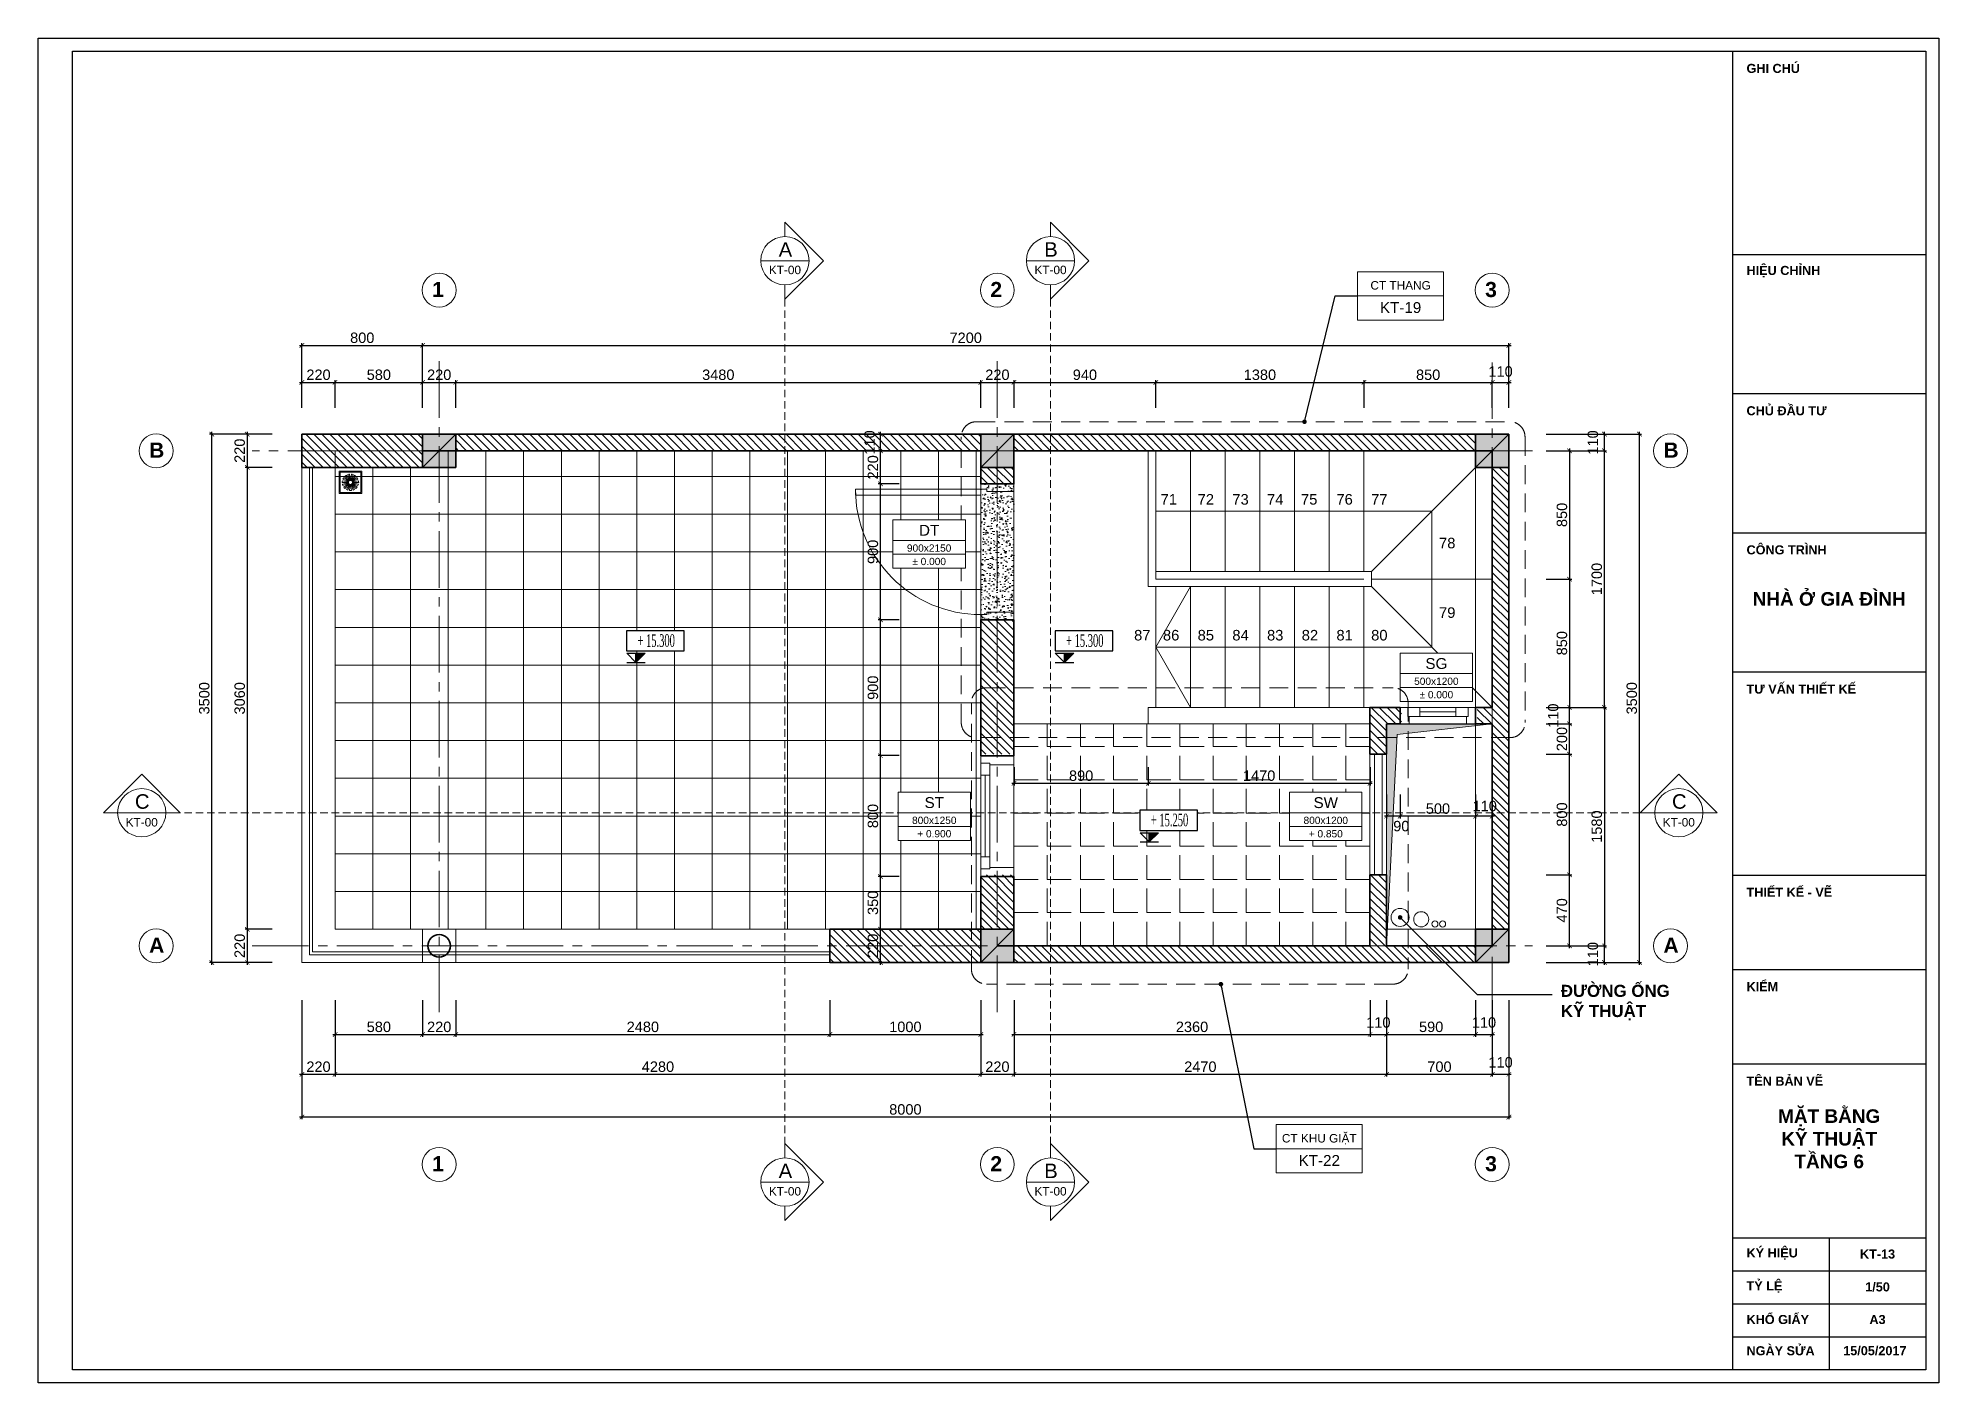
# Model space of a CAD drawing. Header units: millimetres. Extents: x 522695 to 636011, y 461124 to 505319.
# Drawn here: x 574177 to 586777, y 461124 to 470034 of the extents above; entities that cross this region are included whole.
import ezdxf
from ezdxf.enums import TextEntityAlignment as Align

# ---------------------------------------------------------------- set-up
doc = ezdxf.new("R2010")
doc.units = ezdxf.units.MM
doc.header["$LTSCALE"] = 500
doc.header["$MEASUREMENT"] = 0
doc.linetypes.add('CENTER2', pattern=[1.125, 0.75, -0.125, 0.125, -0.125])
doc.linetypes.add('DASHED2', pattern=[0.375, 0.25, -0.125])
doc.layers.get('0').update_dxf_attribs({"linetype": 'CONTINUOUS'})
doc.layers.get('DEFPOINTS').update_dxf_attribs({"color": 250, "linetype": 'CONTINUOUS'})
for name, color, linetype, lineweight in [('DH_CAT', 3, 'CONTINUOUS', 35), ('DH_HATCH', 250, 'CONTINUOUS', 5), ('DH_KHUAT', 149, 'DASHED2', 9), ('DH_KTHUOC', 8, 'CONTINUOUS', 5), ('DH_NETMANH', 9, 'CONTINUOUS', 5), ('DH_NOITHAT', 252, 'CONTINUOUS', 9), ('DH_TEXT', 4, 'CONTINUOUS', 13), ('DH_THAY', 4, 'CONTINUOUS', 13), ('DH_TRUC', 251, 'CENTER2', 5), ('TEXT', 3, 'CONTINUOUS', 25)]:
    doc.layers.add(name, color=color, linetype=linetype, lineweight=lineweight)
doc.layers.add('E_Thay', color=33, linetype='CONTINUOUS')
doc.layers.add('IN', color=5, linetype='CONTINUOUS')
doc.styles.add('arial', font='arial.ttf')
doc.styles.add('DH_ARIAL_B', font='arialbd.ttf')
doc.styles.add('DH_KITHUOC', font='arial.ttf')
doc.styles.add('ROMANSssss', font='vntimeh.shx', dxfattribs={"width": 0.55})
doc.dimstyles.new('DH_100s', dxfattribs={"dimtxt": 230, "dimasz": 100, "dimexe": 50, "dimexo": 0, "dimgap": 50, "dimtad": 1, "dimdec": 0, "dimzin": 0, "dimdsep": 46, "dimtxsty": 'DH_KITHUOC', "dimblk1": 'ARCHTICK', "dimblk2": 'ARCHTICK', "dimsah": 1, "dimcen": 90, "dimdle": 50, "dimclrd": 8, "dimclre": 8, "dimclrt": 4, "dimadec": 0, "dimazin": 0, "dimtfac": 100, "dimtdec": 0, "dimtofl": 0, "dimtmove": 2, "dimatfit": 3, "dimldrblk": 'ARCHTICK', "dimfxl": 1, "dimtolj": 2, "dimtzin": 0, "dimarcsym": 0})

msp = doc.modelspace()

# ---------------------------------------------------------------- texts
at = {"layer": 'DH_TEXT'}
for s, height, style, p in [('1', 100, 'DH_ARIAL_B', (576789, 468318.4)), ('2', 100, 'DH_ARIAL_B', (580489, 468318.4)), ('3', 100, 'DH_ARIAL_B', (583769, 468318.4)), ('B', 100, 'DH_ARIAL_B', (574913.2, 467254.2)), ('B', 100, 'DH_ARIAL_B', (584950.5, 467254.2)), ('71', 70, 'arial', (581617.6, 466943.1)), ('72', 70, 'arial', (581863.1, 466943.1)), ('73', 70, 'arial', (582093.1, 466943.1)), ('74', 70, 'arial', (582323.1, 466943.1)), ('75', 70, 'arial', (582548.1, 466943.1)), ('76', 70, 'arial', (582783.1, 466943.1)), ('77', 70, 'arial', (583013.1, 466943.1)), ('78', 70, 'arial', (583463.1, 466653.8)), ('79', 70, 'arial', (583463.1, 466192.8)), ('87', 70, 'arial', (581442, 466043.1)), ('86', 70, 'arial', (581633.1, 466043.1)), ('85', 70, 'arial', (581863.1, 466043.1)), ('84', 70, 'arial', (582093.1, 466043.1)), ('83', 70, 'arial', (582323.1, 466043.1)), ('82', 70, 'arial', (582553.1, 466043.1)), ('81', 70, 'arial', (582783.1, 466043.1)), ('80', 70, 'arial', (583013.1, 466043.1)), ('A', 100, 'DH_ARIAL_B', (574913.2, 463974.2)), ('A', 100, 'DH_ARIAL_B', (584950.5, 463974.2)), ('1', 100, 'DH_ARIAL_B', (576789, 462526.7)), ('2', 100, 'DH_ARIAL_B', (580489, 462526.7)), ('3', 100, 'DH_ARIAL_B', (583769, 462526.7))]:
    msp.add_text(s, height=height, dxfattribs=dict(at, style=style)).set_placement(p)
at = {"layer": 'DH_TEXT', "style": 'DH_ARIAL_B'}
for s, insert, char_height, width, attachment_point in [('ĐƯỜNG ỐNG \\PKỸ THUẬT', (584270.5, 463761.8), 80, 1015.896, 1), ('MẶT BẰNG\\PKỸ THUẬT \\PTẦNG 6', (586049.3, 462741.4), 90, 1098.492, 5), ('KT-13', (586369.7, 461977.9), 60, 473.107, 5)]:
    msp.add_mtext(s, dxfattribs=dict(at, insert=insert, char_height=char_height, width=width, attachment_point=attachment_point))

# ---------------------------------------------------------------- blocks, each defined once
blk = doc.blocks.new('KHUNGTEN_A3')
at = {"color": 3}
blk.add_lwpolyline([(0, 14850), (21000, 14850), (21000, 0), (0, 0)], close=True, dxfattribs=at)
blk.add_lwpolyline([(380, 14704), (20854, 14704), (20854, 146), (380, 146)], close=True)
for points in [[(18720, 14704), (18720, 146)], [(18720, 12461), (20854, 12461)], [(18720, 10924), (20854, 10924)], [(18720, 9388), (20854, 9388)], [(18720, 7851), (20854, 7851)], [(18720, 5608), (20854, 5608)], [(18720, 4566), (20854, 4566)], [(18720, 3523), (20854, 3523)], [(18720, 1602), (20854, 1602)], [(19787, 1602), (19787, 146)], [(18720, 1238), (20854, 1238)], [(18720, 874), (20854, 874)], [(18720, 510), (20854, 510)]]:
    blk.add_lwpolyline(points)
at = {"layer": 'DH_TEXT', "style": 'DH_ARIAL_B'}
for s, insert, char_height, width, attachment_point in [('GHI CHÚ', (18874, 14514), 100, 1830.82, 4), ('HIỆU CHỈNH', (18874, 12271), 100, 1830.82, 4), ('CHỦ ĐẦU TƯ', (18874, 10734), 100, 1830.82, 4), ('CÔNG TRÌNH', (18874, 9198), 100, 1830.82, 4), ('NHÀ Ở GIA ĐÌNH', (19787, 8656), 150, 1830.82, 5), ('TƯ VẤN THIẾT KẾ', (18874, 7661), 100, 1830.82, 4), ('THIẾT KẾ - VẼ', (18874, 5418), 100, 1830.82, 4), ('KIỂM', (18874, 4376), 100, 1830.82, 4), ('TÊN BẢN VẼ', (18874, 3333), 100, 1830.82, 4), ('KÝ HIỆU', (18874, 1423), 100, 788.51, 4), ('TỶ LỆ', (18874, 1059), 100, 788.51, 4), ('1/50', (20321, 1059), 100, 788.51, 5), ('KHỔ GIẤY', (18874, 700), 100, 788.51, 4), ('A3', (20321, 700), 100, 788.51, 5), ('NGÀY SỬA', (18874, 355), 100, 788.51, 4), ('15/05/2017', (19942, 355), 100, 788.51, 4)]:
    blk.add_mtext(s, dxfattribs=dict(at, insert=insert, char_height=char_height, width=width, attachment_point=attachment_point))
blk = doc.blocks.new('*U26')
for p, q in [((60, 0), (740, 0)), ((800, 0), (800, -220))]:
    blk.add_line(p, q)
at = {"color": 8}
for p, q in [((130, -160), (670, -160)), ((130, -190), (670, -190)), ((130, -220), (670, -220))]:
    blk.add_line(p, q, dxfattribs=at)
for points in [[(50, -160), (60, -160), (60, 0), (0, 0), (0, -220), (50, -220)], [(750, -160), (740, -160), (740, 0), (800, 0), (800, -220), (750, -220)]]:
    blk.add_lwpolyline(points, close=True)
for points in [[(50, -160), (50, -220), (130, -220), (130, -160)], [(750, -160), (750, -220), (670, -220), (670, -160)]]:
    blk.add_lwpolyline(points, close=True, dxfattribs=at)
blk = doc.blocks.new('*U25')
for p, q in [((-900, 0), (-900, -220)), ((0, 0), (0, -220))]:
    blk.add_line(p, q)
for points in [[(-35, 0), (-35, 830), (-75, 830), (-75, 0)], [(-865, -40), (-850, -40), (-850, -220), (-900, -220), (-900, 0), (-865, 0)], [(-35, -40), (-50, -40), (-50, -220), (0, -220), (0, 0), (-35, 0)]]:
    blk.add_lwpolyline(points, close=True)
at = {"color": 8}
blk.add_arc((-35, 0), 830, 90, 180, dxfattribs=at)
blk = doc.blocks.new('cot220')
at = {"layer": 'DH_HATCH'}
blk.add_hatch(color=256, dxfattribs=at).paths.add_polyline_path([(-110, -110), (110, -110), (110, 110), (-110, 110)])
at = {"layer": 'DH_CAT'}
blk.add_lwpolyline([(-110, -110), (110, -110), (110, 110), (-110, 110)], close=True, dxfattribs=at)
blk.add_lwpolyline([(110, 110), (-110, -110)], dxfattribs=at)
blk = doc.blocks.new('*U24')
for p, q in [((60, -110), (440, -110)), ((500, -110), (500, -220))]:
    blk.add_line(p, q)
at = {"color": 8}
for p, q in [((130, -160), (370, -160)), ((130, -190), (370, -190)), ((130, -220), (370, -220))]:
    blk.add_line(p, q, dxfattribs=at)
for points in [[(50, -160), (60, -160), (60, -110), (0, -110), (0, -220), (50, -220)], [(450, -160), (440, -160), (440, -110), (500, -110), (500, -220), (450, -220)]]:
    blk.add_lwpolyline(points, close=True)
for points in [[(50, -160), (50, -220), (130, -220), (130, -160)], [(450, -160), (450, -220), (370, -220), (370, -160)]]:
    blk.add_lwpolyline(points, close=True, dxfattribs=at)
blk = doc.blocks.new('_ARCHTICK')
at = {"color": 0, "linetype": 'ByBlock', "const_width": 0.15}
blk.add_lwpolyline([(-0.5, -0.5), (0.5, 0.5)], dxfattribs=at)
blk = doc.blocks.new('*D569')
at = {"layer": 'DEFPOINTS', "color": 0, "transparency": 16777216}
for p in [(575730, 467410), (575564, 467190), (575730, 467190)]:
    blk.add_point(p, dxfattribs=at)
at = {"layer": 'DH_KTHUOC', "color": 8, "lineweight": -2, "transparency": 16777216}
for p, q in [((575730, 467410), (575549, 467410)), ((575564, 467425), (575564, 467175)), ((575730, 467190), (575549, 467190))]:
    blk.add_line(p, q, dxfattribs=at)
at = {"layer": 'DH_KTHUOC', "color": 8, "lineweight": -2, "transparency": 16777216, "xscale": 30, "yscale": 30, "zscale": 30}
for p, rotation in [((575564, 467410), 90), ((575564, 467190), 270)]:
    blk.add_blockref('_ARCHTICK', p, dxfattribs=dict(at, rotation=rotation))
at = {"layer": 'DH_KTHUOC', "color": 4, "transparency": 16777216, "insert": (575514, 467300), "char_height": 69, "attachment_point": 5, "rotation": 90, "style": 'DH_KITHUOC'}
blk.add_mtext('\\A2;220', dxfattribs=at)
blk = doc.blocks.new('*D570')
at = {"layer": 'DEFPOINTS', "color": 0, "transparency": 16777216}
for p in [(575730, 467190), (575564, 464130), (575730, 464130)]:
    blk.add_point(p, dxfattribs=at)
at = {"layer": 'DH_KTHUOC', "color": 8, "lineweight": -2, "transparency": 16777216}
for p, q in [((575730, 467190), (575549, 467190)), ((575564, 467205), (575564, 464115)), ((575730, 464130), (575549, 464130))]:
    blk.add_line(p, q, dxfattribs=at)
at = {"layer": 'DH_KTHUOC', "color": 8, "lineweight": -2, "transparency": 16777216, "xscale": 30, "yscale": 30, "zscale": 30}
for p, rotation in [((575564, 467190), 90), ((575564, 464130), 270)]:
    blk.add_blockref('_ARCHTICK', p, dxfattribs=dict(at, rotation=rotation))
at = {"layer": 'DH_KTHUOC', "color": 4, "transparency": 16777216, "insert": (575514, 465660), "char_height": 69, "attachment_point": 5, "rotation": 90, "style": 'DH_KITHUOC'}
blk.add_mtext('\\A2;3060', dxfattribs=at)
blk = doc.blocks.new('*D571')
at = {"layer": 'DEFPOINTS', "color": 0, "transparency": 16777216}
for p in [(575730, 464130), (575564, 463910), (575730, 463910)]:
    blk.add_point(p, dxfattribs=at)
at = {"layer": 'DH_KTHUOC', "color": 8, "lineweight": -2, "transparency": 16777216}
for p, q in [((575730, 464130), (575549, 464130)), ((575564, 464145), (575564, 463895)), ((575730, 463910), (575549, 463910))]:
    blk.add_line(p, q, dxfattribs=at)
at = {"layer": 'DH_KTHUOC', "color": 8, "lineweight": -2, "transparency": 16777216, "xscale": 30, "yscale": 30, "zscale": 30}
for p, rotation in [((575564, 464130), 90), ((575564, 463910), 270)]:
    blk.add_blockref('_ARCHTICK', p, dxfattribs=dict(at, rotation=rotation))
at = {"layer": 'DH_KTHUOC', "color": 4, "transparency": 16777216, "insert": (575514, 464020), "char_height": 69, "attachment_point": 5, "rotation": 90, "style": 'DH_KITHUOC'}
blk.add_mtext('\\A2;220', dxfattribs=at)
blk = doc.blocks.new('*D572')
at = {"layer": 'DEFPOINTS', "color": 0, "transparency": 16777216}
for p in [(575329, 467410), (575730, 467410), (575730, 463910)]:
    blk.add_point(p, dxfattribs=at)
at = {"layer": 'DH_KTHUOC', "color": 8, "lineweight": -2, "transparency": 16777216}
for p, q in [((575730, 467410), (575314, 467410)), ((575329, 463895), (575329, 467425)), ((575730, 463910), (575314, 463910))]:
    blk.add_line(p, q, dxfattribs=at)
at = {"layer": 'DH_KTHUOC', "color": 8, "lineweight": -2, "transparency": 16777216, "xscale": 30, "yscale": 30, "zscale": 30}
for p, rotation in [((575329, 467410), 90), ((575329, 463910), 270)]:
    blk.add_blockref('_ARCHTICK', p, dxfattribs=dict(at, rotation=rotation))
at = {"layer": 'DH_KTHUOC', "color": 4, "transparency": 16777216, "insert": (575279, 465660), "char_height": 69, "attachment_point": 5, "rotation": 90, "style": 'DH_KITHUOC'}
blk.add_mtext('\\A2;3500', dxfattribs=at)
blk = doc.blocks.new('*D573')
at = {"layer": 'DEFPOINTS', "color": 0, "transparency": 16777216}
for p in [(575926, 463660), (576146, 463660), (576146, 463169)]:
    blk.add_point(p, dxfattribs=at)
at = {"layer": 'DH_KTHUOC', "color": 8, "lineweight": -2, "transparency": 16777216}
for p, q in [((575926, 463660), (575926, 463154)), ((576146, 463660), (576146, 463154)), ((575911, 463169), (576161, 463169))]:
    blk.add_line(p, q, dxfattribs=at)
at = {"layer": 'DH_KTHUOC', "color": 8, "lineweight": -2, "transparency": 16777216, "xscale": 30, "yscale": 30, "zscale": 30, "rotation": 180}
blk.add_blockref('_ARCHTICK', (575926, 463169), dxfattribs=at)
at = {"layer": 'DH_KTHUOC', "color": 8, "lineweight": -2, "transparency": 16777216, "xscale": 30, "yscale": 30, "zscale": 30}
blk.add_blockref('_ARCHTICK', (576146, 463169), dxfattribs=at)
at = {"layer": 'DH_KTHUOC', "color": 4, "transparency": 16777216, "insert": (576036, 463219), "char_height": 69, "attachment_point": 5, "style": 'DH_KITHUOC'}
blk.add_mtext('\\A2;220', dxfattribs=at)
blk = doc.blocks.new('*D574')
at = {"layer": 'DEFPOINTS', "color": 0, "transparency": 16777216}
for p in [(576146, 463660), (576726, 463660), (576726, 463433)]:
    blk.add_point(p, dxfattribs=at)
at = {"layer": 'DH_KTHUOC', "color": 8, "lineweight": -2, "transparency": 16777216}
for p, q in [((576146, 463660), (576146, 463418)), ((576726, 463660), (576726, 463418)), ((576131, 463433), (576741, 463433))]:
    blk.add_line(p, q, dxfattribs=at)
at = {"layer": 'DH_KTHUOC', "color": 8, "lineweight": -2, "transparency": 16777216, "xscale": 30, "yscale": 30, "zscale": 30, "rotation": 180}
blk.add_blockref('_ARCHTICK', (576146, 463433), dxfattribs=at)
at = {"layer": 'DH_KTHUOC', "color": 8, "lineweight": -2, "transparency": 16777216, "xscale": 30, "yscale": 30, "zscale": 30}
blk.add_blockref('_ARCHTICK', (576726, 463433), dxfattribs=at)
at = {"layer": 'DH_KTHUOC', "color": 4, "transparency": 16777216, "insert": (576436, 463483), "char_height": 69, "attachment_point": 5, "style": 'DH_KITHUOC'}
blk.add_mtext('\\A2;580', dxfattribs=at)
blk = doc.blocks.new('*D575')
at = {"layer": 'DEFPOINTS', "color": 0, "transparency": 16777216}
for p in [(576726, 463660), (576946, 463660), (576946, 463433)]:
    blk.add_point(p, dxfattribs=at)
at = {"layer": 'DH_KTHUOC', "color": 8, "lineweight": -2, "transparency": 16777216}
for p, q in [((576726, 463660), (576726, 463418)), ((576946, 463660), (576946, 463418)), ((576711, 463433), (576961, 463433))]:
    blk.add_line(p, q, dxfattribs=at)
at = {"layer": 'DH_KTHUOC', "color": 8, "lineweight": -2, "transparency": 16777216, "xscale": 30, "yscale": 30, "zscale": 30, "rotation": 180}
blk.add_blockref('_ARCHTICK', (576726, 463433), dxfattribs=at)
at = {"layer": 'DH_KTHUOC', "color": 8, "lineweight": -2, "transparency": 16777216, "xscale": 30, "yscale": 30, "zscale": 30}
blk.add_blockref('_ARCHTICK', (576946, 463433), dxfattribs=at)
at = {"layer": 'DH_KTHUOC', "color": 4, "transparency": 16777216, "insert": (576836, 463483), "char_height": 69, "attachment_point": 5, "style": 'DH_KITHUOC'}
blk.add_mtext('\\A2;220', dxfattribs=at)
blk = doc.blocks.new('*D576')
at = {"layer": 'DEFPOINTS', "color": 0, "transparency": 16777216}
for p in [(576946, 463660), (579426, 463660), (579426, 463433)]:
    blk.add_point(p, dxfattribs=at)
at = {"layer": 'DH_KTHUOC', "color": 8, "lineweight": -2, "transparency": 16777216}
for p, q in [((576946, 463660), (576946, 463418)), ((579426, 463660), (579426, 463418)), ((576931, 463433), (579441, 463433))]:
    blk.add_line(p, q, dxfattribs=at)
at = {"layer": 'DH_KTHUOC', "color": 8, "lineweight": -2, "transparency": 16777216, "xscale": 30, "yscale": 30, "zscale": 30, "rotation": 180}
blk.add_blockref('_ARCHTICK', (576946, 463433), dxfattribs=at)
at = {"layer": 'DH_KTHUOC', "color": 8, "lineweight": -2, "transparency": 16777216, "xscale": 30, "yscale": 30, "zscale": 30}
blk.add_blockref('_ARCHTICK', (579426, 463433), dxfattribs=at)
at = {"layer": 'DH_KTHUOC', "color": 4, "transparency": 16777216, "insert": (578186, 463483), "char_height": 69, "attachment_point": 5, "style": 'DH_KITHUOC'}
blk.add_mtext('\\A2;2480', dxfattribs=at)
blk = doc.blocks.new('*D577')
at = {"layer": 'DEFPOINTS', "color": 0, "transparency": 16777216}
for p in [(580426, 463660), (580646, 463660), (580646, 463169)]:
    blk.add_point(p, dxfattribs=at)
at = {"layer": 'DH_KTHUOC', "color": 8, "lineweight": -2, "transparency": 16777216}
for p, q in [((580426, 463660), (580426, 463154)), ((580646, 463660), (580646, 463154)), ((580411, 463169), (580661, 463169))]:
    blk.add_line(p, q, dxfattribs=at)
at = {"layer": 'DH_KTHUOC', "color": 8, "lineweight": -2, "transparency": 16777216, "xscale": 30, "yscale": 30, "zscale": 30, "rotation": 180}
blk.add_blockref('_ARCHTICK', (580426, 463169), dxfattribs=at)
at = {"layer": 'DH_KTHUOC', "color": 8, "lineweight": -2, "transparency": 16777216, "xscale": 30, "yscale": 30, "zscale": 30}
blk.add_blockref('_ARCHTICK', (580646, 463169), dxfattribs=at)
at = {"layer": 'DH_KTHUOC', "color": 4, "transparency": 16777216, "insert": (580536, 463219), "char_height": 69, "attachment_point": 5, "style": 'DH_KITHUOC'}
blk.add_mtext('\\A2;220', dxfattribs=at)
blk = doc.blocks.new('*D578')
at = {"layer": 'DEFPOINTS', "color": 0, "transparency": 16777216}
for p in [(580646, 463660), (583006, 463660), (583006, 463433)]:
    blk.add_point(p, dxfattribs=at)
at = {"layer": 'DH_KTHUOC', "color": 8, "lineweight": -2, "transparency": 16777216}
for p, q in [((580646, 463660), (580646, 463418)), ((583006, 463660), (583006, 463418)), ((580631, 463433), (583021, 463433))]:
    blk.add_line(p, q, dxfattribs=at)
at = {"layer": 'DH_KTHUOC', "color": 8, "lineweight": -2, "transparency": 16777216, "xscale": 30, "yscale": 30, "zscale": 30, "rotation": 180}
blk.add_blockref('_ARCHTICK', (580646, 463433), dxfattribs=at)
at = {"layer": 'DH_KTHUOC', "color": 8, "lineweight": -2, "transparency": 16777216, "xscale": 30, "yscale": 30, "zscale": 30}
blk.add_blockref('_ARCHTICK', (583006, 463433), dxfattribs=at)
at = {"layer": 'DH_KTHUOC', "color": 4, "transparency": 16777216, "insert": (581826, 463483), "char_height": 69, "attachment_point": 5, "style": 'DH_KITHUOC'}
blk.add_mtext('\\A2;2360', dxfattribs=at)
blk = doc.blocks.new('*D579')
at = {"layer": 'DEFPOINTS', "color": 0, "transparency": 16777216}
for p in [(583006, 463660), (583116, 463660), (583116, 463433)]:
    blk.add_point(p, dxfattribs=at)
at = {"layer": 'DH_KTHUOC', "color": 8, "lineweight": -2, "transparency": 16777216}
for p, q in [((583006, 463660), (583006, 463418)), ((583116, 463660), (583116, 463418)), ((582991, 463433), (583131, 463433))]:
    blk.add_line(p, q, dxfattribs=at)
at = {"layer": 'DH_KTHUOC', "color": 8, "lineweight": -2, "transparency": 16777216, "xscale": 30, "yscale": 30, "zscale": 30, "rotation": 180}
blk.add_blockref('_ARCHTICK', (583006, 463433), dxfattribs=at)
at = {"layer": 'DH_KTHUOC', "color": 8, "lineweight": -2, "transparency": 16777216, "xscale": 30, "yscale": 30, "zscale": 30}
blk.add_blockref('_ARCHTICK', (583116, 463433), dxfattribs=at)
at = {"layer": 'DH_KTHUOC', "color": 4, "transparency": 16777216, "insert": (583061, 463512), "char_height": 69, "attachment_point": 5, "style": 'DH_KITHUOC'}
blk.add_mtext('\\A2;110', dxfattribs=at)
blk = doc.blocks.new('*D580')
at = {"layer": 'DEFPOINTS', "color": 0, "transparency": 16777216}
for p in [(583116, 463660), (583706, 463660), (583706, 463433)]:
    blk.add_point(p, dxfattribs=at)
at = {"layer": 'DH_KTHUOC', "color": 8, "lineweight": -2, "transparency": 16777216}
for p, q in [((583116, 463660), (583116, 463418)), ((583706, 463660), (583706, 463418)), ((583101, 463433), (583721, 463433))]:
    blk.add_line(p, q, dxfattribs=at)
at = {"layer": 'DH_KTHUOC', "color": 8, "lineweight": -2, "transparency": 16777216, "xscale": 30, "yscale": 30, "zscale": 30, "rotation": 180}
blk.add_blockref('_ARCHTICK', (583116, 463433), dxfattribs=at)
at = {"layer": 'DH_KTHUOC', "color": 8, "lineweight": -2, "transparency": 16777216, "xscale": 30, "yscale": 30, "zscale": 30}
blk.add_blockref('_ARCHTICK', (583706, 463433), dxfattribs=at)
at = {"layer": 'DH_KTHUOC', "color": 4, "transparency": 16777216, "insert": (583411, 463483), "char_height": 69, "attachment_point": 5, "style": 'DH_KITHUOC'}
blk.add_mtext('\\A2;590', dxfattribs=at)
blk = doc.blocks.new('*D581')
at = {"layer": 'DEFPOINTS', "color": 0, "transparency": 16777216}
for p in [(583706, 463660), (583816, 463660), (583816, 463433)]:
    blk.add_point(p, dxfattribs=at)
at = {"layer": 'DH_KTHUOC', "color": 8, "lineweight": -2, "transparency": 16777216}
for p, q in [((583706, 463660), (583706, 463418)), ((583816, 463660), (583816, 463418)), ((583691, 463433), (583831, 463433))]:
    blk.add_line(p, q, dxfattribs=at)
at = {"layer": 'DH_KTHUOC', "color": 8, "lineweight": -2, "transparency": 16777216, "xscale": 30, "yscale": 30, "zscale": 30, "rotation": 180}
blk.add_blockref('_ARCHTICK', (583706, 463433), dxfattribs=at)
at = {"layer": 'DH_KTHUOC', "color": 8, "lineweight": -2, "transparency": 16777216, "xscale": 30, "yscale": 30, "zscale": 30}
blk.add_blockref('_ARCHTICK', (583816, 463433), dxfattribs=at)
at = {"layer": 'DH_KTHUOC', "color": 4, "transparency": 16777216, "insert": (583761, 463512), "char_height": 69, "attachment_point": 5, "style": 'DH_KITHUOC'}
blk.add_mtext('\\A2;110', dxfattribs=at)
blk = doc.blocks.new('*D582')
at = {"layer": 'DEFPOINTS', "color": 0, "transparency": 16777216}
for p in [(583816, 463660), (583926, 463660), (583926, 463169)]:
    blk.add_point(p, dxfattribs=at)
at = {"layer": 'DH_KTHUOC', "color": 8, "lineweight": -2, "transparency": 16777216}
for p, q in [((583816, 463660), (583816, 463154)), ((583926, 463660), (583926, 463154)), ((583801, 463169), (583941, 463169))]:
    blk.add_line(p, q, dxfattribs=at)
at = {"layer": 'DH_KTHUOC', "color": 8, "lineweight": -2, "transparency": 16777216, "xscale": 30, "yscale": 30, "zscale": 30, "rotation": 180}
blk.add_blockref('_ARCHTICK', (583816, 463169), dxfattribs=at)
at = {"layer": 'DH_KTHUOC', "color": 8, "lineweight": -2, "transparency": 16777216, "xscale": 30, "yscale": 30, "zscale": 30}
blk.add_blockref('_ARCHTICK', (583926, 463169), dxfattribs=at)
at = {"layer": 'DH_KTHUOC', "color": 4, "transparency": 16777216, "insert": (583871, 463248), "char_height": 69, "attachment_point": 5, "style": 'DH_KITHUOC'}
blk.add_mtext('\\A2;110', dxfattribs=at)
blk = doc.blocks.new('*D583')
at = {"layer": 'DEFPOINTS', "color": 0, "transparency": 16777216}
for p in [(575926, 463660), (583926, 463660), (575926, 462886)]:
    blk.add_point(p, dxfattribs=at)
at = {"layer": 'DH_KTHUOC', "color": 8, "lineweight": -2, "transparency": 16777216}
for p, q in [((575926, 463660), (575926, 462871)), ((583926, 463660), (583926, 462871)), ((583941, 462886), (575911, 462886))]:
    blk.add_line(p, q, dxfattribs=at)
at = {"layer": 'DH_KTHUOC', "color": 8, "lineweight": -2, "transparency": 16777216, "xscale": 30, "yscale": 30, "zscale": 30, "rotation": 180}
blk.add_blockref('_ARCHTICK', (575926, 462886), dxfattribs=at)
at = {"layer": 'DH_KTHUOC', "color": 8, "lineweight": -2, "transparency": 16777216, "xscale": 30, "yscale": 30, "zscale": 30}
blk.add_blockref('_ARCHTICK', (583926, 462886), dxfattribs=at)
at = {"layer": 'DH_KTHUOC', "color": 4, "transparency": 16777216, "insert": (579926, 462936), "char_height": 69, "attachment_point": 5, "style": 'DH_KITHUOC'}
blk.add_mtext('\\A2;8000', dxfattribs=at)
blk = doc.blocks.new('*D584')
at = {"layer": 'DEFPOINTS', "color": 0, "transparency": 16777216}
for p in [(576146, 463660), (580426, 463660), (580426, 463169)]:
    blk.add_point(p, dxfattribs=at)
at = {"layer": 'DH_KTHUOC', "color": 8, "lineweight": -2, "transparency": 16777216}
for p, q in [((576146, 463660), (576146, 463154)), ((580426, 463660), (580426, 463154)), ((576131, 463169), (580441, 463169))]:
    blk.add_line(p, q, dxfattribs=at)
at = {"layer": 'DH_KTHUOC', "color": 8, "lineweight": -2, "transparency": 16777216, "xscale": 30, "yscale": 30, "zscale": 30, "rotation": 180}
blk.add_blockref('_ARCHTICK', (576146, 463169), dxfattribs=at)
at = {"layer": 'DH_KTHUOC', "color": 8, "lineweight": -2, "transparency": 16777216, "xscale": 30, "yscale": 30, "zscale": 30}
blk.add_blockref('_ARCHTICK', (580426, 463169), dxfattribs=at)
at = {"layer": 'DH_KTHUOC', "color": 4, "transparency": 16777216, "insert": (578286, 463219), "char_height": 69, "attachment_point": 5, "style": 'DH_KITHUOC'}
blk.add_mtext('\\A2;4280', dxfattribs=at)
blk = doc.blocks.new('*D585')
at = {"layer": 'DEFPOINTS', "color": 0, "transparency": 16777216}
for p in [(580646, 463660), (583116, 463660), (583116, 463169)]:
    blk.add_point(p, dxfattribs=at)
at = {"layer": 'DH_KTHUOC', "color": 8, "lineweight": -2, "transparency": 16777216}
for p, q in [((580646, 463660), (580646, 463154)), ((583116, 463660), (583116, 463154)), ((580631, 463169), (583131, 463169))]:
    blk.add_line(p, q, dxfattribs=at)
at = {"layer": 'DH_KTHUOC', "color": 8, "lineweight": -2, "transparency": 16777216, "xscale": 30, "yscale": 30, "zscale": 30, "rotation": 180}
blk.add_blockref('_ARCHTICK', (580646, 463169), dxfattribs=at)
at = {"layer": 'DH_KTHUOC', "color": 8, "lineweight": -2, "transparency": 16777216, "xscale": 30, "yscale": 30, "zscale": 30}
blk.add_blockref('_ARCHTICK', (583116, 463169), dxfattribs=at)
at = {"layer": 'DH_KTHUOC', "color": 4, "transparency": 16777216, "insert": (581881, 463219), "char_height": 69, "attachment_point": 5, "style": 'DH_KITHUOC'}
blk.add_mtext('\\A2;2470', dxfattribs=at)
blk = doc.blocks.new('*D586')
at = {"layer": 'DEFPOINTS', "color": 0, "transparency": 16777216}
for p in [(583116, 463660), (583816, 463660), (583816, 463169)]:
    blk.add_point(p, dxfattribs=at)
at = {"layer": 'DH_KTHUOC', "color": 8, "lineweight": -2, "transparency": 16777216}
for p, q in [((583116, 463660), (583116, 463154)), ((583816, 463660), (583816, 463154)), ((583101, 463169), (583831, 463169))]:
    blk.add_line(p, q, dxfattribs=at)
at = {"layer": 'DH_KTHUOC', "color": 8, "lineweight": -2, "transparency": 16777216, "xscale": 30, "yscale": 30, "zscale": 30, "rotation": 180}
blk.add_blockref('_ARCHTICK', (583116, 463169), dxfattribs=at)
at = {"layer": 'DH_KTHUOC', "color": 8, "lineweight": -2, "transparency": 16777216, "xscale": 30, "yscale": 30, "zscale": 30}
blk.add_blockref('_ARCHTICK', (583816, 463169), dxfattribs=at)
at = {"layer": 'DH_KTHUOC', "color": 4, "transparency": 16777216, "insert": (583466, 463219), "char_height": 69, "attachment_point": 5, "style": 'DH_KITHUOC'}
blk.add_mtext('\\A2;700', dxfattribs=at)
blk = doc.blocks.new('*D587')
at = {"layer": 'DEFPOINTS', "color": 0, "transparency": 16777216}
for p in [(579426, 463660), (580426, 463660), (580426, 463433)]:
    blk.add_point(p, dxfattribs=at)
at = {"layer": 'DH_KTHUOC', "color": 8, "lineweight": -2, "transparency": 16777216}
for p, q in [((579426, 463660), (579426, 463418)), ((580426, 463660), (580426, 463418)), ((579411, 463433), (580441, 463433))]:
    blk.add_line(p, q, dxfattribs=at)
at = {"layer": 'DH_KTHUOC', "color": 8, "lineweight": -2, "transparency": 16777216, "xscale": 30, "yscale": 30, "zscale": 30, "rotation": 180}
blk.add_blockref('_ARCHTICK', (579426, 463433), dxfattribs=at)
at = {"layer": 'DH_KTHUOC', "color": 8, "lineweight": -2, "transparency": 16777216, "xscale": 30, "yscale": 30, "zscale": 30}
blk.add_blockref('_ARCHTICK', (580426, 463433), dxfattribs=at)
at = {"layer": 'DH_KTHUOC', "color": 4, "transparency": 16777216, "insert": (579926, 463483), "char_height": 69, "attachment_point": 5, "style": 'DH_KITHUOC'}
blk.add_mtext('\\A2;1000', dxfattribs=at)
blk = doc.blocks.new('*D588')
at = {"layer": 'DEFPOINTS', "color": 0, "transparency": 16777216}
for p in [(576726, 467998), (575926, 467584), (576726, 467584)]:
    blk.add_point(p, dxfattribs=at)
at = {"layer": 'DH_KTHUOC', "color": 8, "lineweight": -2, "transparency": 16777216}
for p, q in [((575911, 467998), (576741, 467998)), ((575926, 467584), (575926, 468013)), ((576726, 467584), (576726, 468013))]:
    blk.add_line(p, q, dxfattribs=at)
at = {"layer": 'DH_KTHUOC', "color": 8, "lineweight": -2, "transparency": 16777216, "xscale": 30, "yscale": 30, "zscale": 30, "rotation": 180}
blk.add_blockref('_ARCHTICK', (575926, 467998), dxfattribs=at)
at = {"layer": 'DH_KTHUOC', "color": 8, "lineweight": -2, "transparency": 16777216, "xscale": 30, "yscale": 30, "zscale": 30}
blk.add_blockref('_ARCHTICK', (576726, 467998), dxfattribs=at)
at = {"layer": 'DH_KTHUOC', "color": 4, "transparency": 16777216, "insert": (576326, 468048), "char_height": 69, "attachment_point": 5, "style": 'DH_KITHUOC'}
blk.add_mtext('\\A2;800', dxfattribs=at)
blk = doc.blocks.new('*D589')
at = {"layer": 'DEFPOINTS', "color": 0, "transparency": 16777216}
for p in [(576946, 467753), (576726, 467584), (576946, 467584)]:
    blk.add_point(p, dxfattribs=at)
at = {"layer": 'DH_KTHUOC', "color": 8, "lineweight": -2, "transparency": 16777216}
for p, q in [((576711, 467753), (576961, 467753)), ((576726, 467584), (576726, 467768)), ((576946, 467584), (576946, 467768))]:
    blk.add_line(p, q, dxfattribs=at)
at = {"layer": 'DH_KTHUOC', "color": 8, "lineweight": -2, "transparency": 16777216, "xscale": 30, "yscale": 30, "zscale": 30, "rotation": 180}
blk.add_blockref('_ARCHTICK', (576726, 467753), dxfattribs=at)
at = {"layer": 'DH_KTHUOC', "color": 8, "lineweight": -2, "transparency": 16777216, "xscale": 30, "yscale": 30, "zscale": 30}
blk.add_blockref('_ARCHTICK', (576946, 467753), dxfattribs=at)
at = {"layer": 'DH_KTHUOC', "color": 4, "transparency": 16777216, "insert": (576836, 467803), "char_height": 69, "attachment_point": 5, "style": 'DH_KITHUOC'}
blk.add_mtext('\\A2;220', dxfattribs=at)
blk = doc.blocks.new('*D590')
at = {"layer": 'DEFPOINTS', "color": 0, "transparency": 16777216}
for p in [(580426, 467753), (576946, 467584), (580426, 467584)]:
    blk.add_point(p, dxfattribs=at)
at = {"layer": 'DH_KTHUOC', "color": 8, "lineweight": -2, "transparency": 16777216}
for p, q in [((576931, 467753), (580441, 467753)), ((576946, 467584), (576946, 467768)), ((580426, 467584), (580426, 467768))]:
    blk.add_line(p, q, dxfattribs=at)
at = {"layer": 'DH_KTHUOC', "color": 8, "lineweight": -2, "transparency": 16777216, "xscale": 30, "yscale": 30, "zscale": 30, "rotation": 180}
blk.add_blockref('_ARCHTICK', (576946, 467753), dxfattribs=at)
at = {"layer": 'DH_KTHUOC', "color": 8, "lineweight": -2, "transparency": 16777216, "xscale": 30, "yscale": 30, "zscale": 30}
blk.add_blockref('_ARCHTICK', (580426, 467753), dxfattribs=at)
at = {"layer": 'DH_KTHUOC', "color": 4, "transparency": 16777216, "insert": (578686, 467803), "char_height": 69, "attachment_point": 5, "style": 'DH_KITHUOC'}
blk.add_mtext('\\A2;3480', dxfattribs=at)
blk = doc.blocks.new('*D591')
at = {"layer": 'DEFPOINTS', "color": 0, "transparency": 16777216}
for p in [(580646, 467753), (580426, 467584), (580646, 467584)]:
    blk.add_point(p, dxfattribs=at)
at = {"layer": 'DH_KTHUOC', "color": 8, "lineweight": -2, "transparency": 16777216}
for p, q in [((580411, 467753), (580661, 467753)), ((580426, 467584), (580426, 467768)), ((580646, 467584), (580646, 467768))]:
    blk.add_line(p, q, dxfattribs=at)
at = {"layer": 'DH_KTHUOC', "color": 8, "lineweight": -2, "transparency": 16777216, "xscale": 30, "yscale": 30, "zscale": 30, "rotation": 180}
blk.add_blockref('_ARCHTICK', (580426, 467753), dxfattribs=at)
at = {"layer": 'DH_KTHUOC', "color": 8, "lineweight": -2, "transparency": 16777216, "xscale": 30, "yscale": 30, "zscale": 30}
blk.add_blockref('_ARCHTICK', (580646, 467753), dxfattribs=at)
at = {"layer": 'DH_KTHUOC', "color": 4, "transparency": 16777216, "insert": (580536, 467803), "char_height": 69, "attachment_point": 5, "style": 'DH_KITHUOC'}
blk.add_mtext('\\A2;220', dxfattribs=at)
blk = doc.blocks.new('*D592')
at = {"layer": 'DEFPOINTS', "color": 0, "transparency": 16777216}
for p in [(581586, 467753), (580646, 467584), (581586, 467584)]:
    blk.add_point(p, dxfattribs=at)
at = {"layer": 'DH_KTHUOC', "color": 8, "lineweight": -2, "transparency": 16777216}
for p, q in [((580631, 467753), (581601, 467753)), ((580646, 467584), (580646, 467768)), ((581586, 467584), (581586, 467768))]:
    blk.add_line(p, q, dxfattribs=at)
at = {"layer": 'DH_KTHUOC', "color": 8, "lineweight": -2, "transparency": 16777216, "xscale": 30, "yscale": 30, "zscale": 30, "rotation": 180}
blk.add_blockref('_ARCHTICK', (580646, 467753), dxfattribs=at)
at = {"layer": 'DH_KTHUOC', "color": 8, "lineweight": -2, "transparency": 16777216, "xscale": 30, "yscale": 30, "zscale": 30}
blk.add_blockref('_ARCHTICK', (581586, 467753), dxfattribs=at)
at = {"layer": 'DH_KTHUOC', "color": 4, "transparency": 16777216, "insert": (581116, 467803), "char_height": 69, "attachment_point": 5, "style": 'DH_KITHUOC'}
blk.add_mtext('\\A2;940', dxfattribs=at)
blk = doc.blocks.new('*D593')
at = {"layer": 'DEFPOINTS', "color": 0, "transparency": 16777216}
for p in [(582966, 467753), (581586, 467584), (582966, 467584)]:
    blk.add_point(p, dxfattribs=at)
at = {"layer": 'DH_KTHUOC', "color": 8, "lineweight": -2, "transparency": 16777216}
for p, q in [((581571, 467753), (582981, 467753)), ((581586, 467584), (581586, 467768)), ((582966, 467584), (582966, 467768))]:
    blk.add_line(p, q, dxfattribs=at)
at = {"layer": 'DH_KTHUOC', "color": 8, "lineweight": -2, "transparency": 16777216, "xscale": 30, "yscale": 30, "zscale": 30, "rotation": 180}
blk.add_blockref('_ARCHTICK', (581586, 467753), dxfattribs=at)
at = {"layer": 'DH_KTHUOC', "color": 8, "lineweight": -2, "transparency": 16777216, "xscale": 30, "yscale": 30, "zscale": 30}
blk.add_blockref('_ARCHTICK', (582966, 467753), dxfattribs=at)
at = {"layer": 'DH_KTHUOC', "color": 4, "transparency": 16777216, "insert": (582276, 467803), "char_height": 69, "attachment_point": 5, "style": 'DH_KITHUOC'}
blk.add_mtext('\\A2;1380', dxfattribs=at)
blk = doc.blocks.new('*D594')
at = {"layer": 'DEFPOINTS', "color": 0, "transparency": 16777216}
for p in [(583816, 467753), (582966, 467584), (583816, 467584)]:
    blk.add_point(p, dxfattribs=at)
at = {"layer": 'DH_KTHUOC', "color": 8, "lineweight": -2, "transparency": 16777216}
for p, q in [((582951, 467753), (583831, 467753)), ((582966, 467584), (582966, 467768)), ((583816, 467584), (583816, 467768))]:
    blk.add_line(p, q, dxfattribs=at)
at = {"layer": 'DH_KTHUOC', "color": 8, "lineweight": -2, "transparency": 16777216, "xscale": 30, "yscale": 30, "zscale": 30, "rotation": 180}
blk.add_blockref('_ARCHTICK', (582966, 467753), dxfattribs=at)
at = {"layer": 'DH_KTHUOC', "color": 8, "lineweight": -2, "transparency": 16777216, "xscale": 30, "yscale": 30, "zscale": 30}
blk.add_blockref('_ARCHTICK', (583816, 467753), dxfattribs=at)
at = {"layer": 'DH_KTHUOC', "color": 4, "transparency": 16777216, "insert": (583391, 467803), "char_height": 69, "attachment_point": 5, "style": 'DH_KITHUOC'}
blk.add_mtext('\\A2;850', dxfattribs=at)
blk = doc.blocks.new('*D595')
at = {"layer": 'DEFPOINTS', "color": 0, "transparency": 16777216}
for p in [(583926, 467753), (583816, 467584), (583926, 467584)]:
    blk.add_point(p, dxfattribs=at)
at = {"layer": 'DH_KTHUOC', "color": 8, "lineweight": -2, "transparency": 16777216}
for p, q in [((583801, 467753), (583941, 467753)), ((583816, 467584), (583816, 467768)), ((583926, 467584), (583926, 467768))]:
    blk.add_line(p, q, dxfattribs=at)
at = {"layer": 'DH_KTHUOC', "color": 8, "lineweight": -2, "transparency": 16777216, "xscale": 30, "yscale": 30, "zscale": 30, "rotation": 180}
blk.add_blockref('_ARCHTICK', (583816, 467753), dxfattribs=at)
at = {"layer": 'DH_KTHUOC', "color": 8, "lineweight": -2, "transparency": 16777216, "xscale": 30, "yscale": 30, "zscale": 30}
blk.add_blockref('_ARCHTICK', (583926, 467753), dxfattribs=at)
at = {"layer": 'DH_KTHUOC', "color": 4, "transparency": 16777216, "insert": (583871, 467825), "char_height": 69, "attachment_point": 5, "style": 'DH_KITHUOC'}
blk.add_mtext('\\A2;110', dxfattribs=at)
blk = doc.blocks.new('*D596')
at = {"layer": 'DEFPOINTS', "color": 0, "transparency": 16777216}
for p in [(583926, 467998), (576726, 467584), (583926, 467584)]:
    blk.add_point(p, dxfattribs=at)
at = {"layer": 'DH_KTHUOC', "color": 8, "lineweight": -2, "transparency": 16777216}
for p, q in [((576711, 467998), (583941, 467998)), ((576726, 467584), (576726, 468013)), ((583926, 467584), (583926, 468013))]:
    blk.add_line(p, q, dxfattribs=at)
at = {"layer": 'DH_KTHUOC', "color": 8, "lineweight": -2, "transparency": 16777216, "xscale": 30, "yscale": 30, "zscale": 30, "rotation": 180}
blk.add_blockref('_ARCHTICK', (576726, 467998), dxfattribs=at)
at = {"layer": 'DH_KTHUOC', "color": 8, "lineweight": -2, "transparency": 16777216, "xscale": 30, "yscale": 30, "zscale": 30}
blk.add_blockref('_ARCHTICK', (583926, 467998), dxfattribs=at)
at = {"layer": 'DH_KTHUOC', "color": 4, "transparency": 16777216, "insert": (580326, 468048), "char_height": 69, "attachment_point": 5, "style": 'DH_KITHUOC'}
blk.add_mtext('\\A2;7200', dxfattribs=at)
blk = doc.blocks.new('*D597')
at = {"layer": 'DEFPOINTS', "color": 0, "transparency": 16777216}
for p in [(576146, 467753), (575926, 467584), (576146, 467584)]:
    blk.add_point(p, dxfattribs=at)
at = {"layer": 'DH_KTHUOC', "color": 8, "lineweight": -2, "transparency": 16777216}
for p, q in [((575911, 467753), (576161, 467753)), ((575926, 467584), (575926, 467768)), ((576146, 467584), (576146, 467768))]:
    blk.add_line(p, q, dxfattribs=at)
at = {"layer": 'DH_KTHUOC', "color": 8, "lineweight": -2, "transparency": 16777216, "xscale": 30, "yscale": 30, "zscale": 30, "rotation": 180}
blk.add_blockref('_ARCHTICK', (575926, 467753), dxfattribs=at)
at = {"layer": 'DH_KTHUOC', "color": 8, "lineweight": -2, "transparency": 16777216, "xscale": 30, "yscale": 30, "zscale": 30}
blk.add_blockref('_ARCHTICK', (576146, 467753), dxfattribs=at)
at = {"layer": 'DH_KTHUOC', "color": 4, "transparency": 16777216, "insert": (576036, 467803), "char_height": 69, "attachment_point": 5, "style": 'DH_KITHUOC'}
blk.add_mtext('\\A2;220', dxfattribs=at)
blk = doc.blocks.new('*D598')
at = {"layer": 'DEFPOINTS', "color": 0, "transparency": 16777216}
for p in [(576726, 467753), (576146, 467584), (576726, 467584)]:
    blk.add_point(p, dxfattribs=at)
at = {"layer": 'DH_KTHUOC', "color": 8, "lineweight": -2, "transparency": 16777216}
for p, q in [((576131, 467753), (576741, 467753)), ((576146, 467584), (576146, 467768)), ((576726, 467584), (576726, 467768))]:
    blk.add_line(p, q, dxfattribs=at)
at = {"layer": 'DH_KTHUOC', "color": 8, "lineweight": -2, "transparency": 16777216, "xscale": 30, "yscale": 30, "zscale": 30, "rotation": 180}
blk.add_blockref('_ARCHTICK', (576146, 467753), dxfattribs=at)
at = {"layer": 'DH_KTHUOC', "color": 8, "lineweight": -2, "transparency": 16777216, "xscale": 30, "yscale": 30, "zscale": 30}
blk.add_blockref('_ARCHTICK', (576726, 467753), dxfattribs=at)
at = {"layer": 'DH_KTHUOC', "color": 4, "transparency": 16777216, "insert": (576436, 467803), "char_height": 69, "attachment_point": 5, "style": 'DH_KITHUOC'}
blk.add_mtext('\\A2;580', dxfattribs=at)
blk = doc.blocks.new('*D599')
at = {"layer": 'DEFPOINTS', "color": 0, "transparency": 16777216}
for p in [(584174, 464020), (584559, 464020), (584174, 463910)]:
    blk.add_point(p, dxfattribs=at)
at = {"layer": 'DH_KTHUOC', "color": 8, "lineweight": -2, "transparency": 16777216}
for p, q in [((584174, 464020), (584574, 464020)), ((584559, 463895), (584559, 464035)), ((584174, 463910), (584574, 463910))]:
    blk.add_line(p, q, dxfattribs=at)
at = {"layer": 'DH_KTHUOC', "color": 8, "lineweight": -2, "transparency": 16777216, "xscale": 30, "yscale": 30, "zscale": 30}
for p, rotation in [((584559, 464020), 90), ((584559, 463910), 270)]:
    blk.add_blockref('_ARCHTICK', p, dxfattribs=dict(at, rotation=rotation))
at = {"layer": 'DH_KTHUOC', "color": 4, "transparency": 16777216, "insert": (584483, 463965), "char_height": 69, "attachment_point": 5, "rotation": 90, "style": 'DH_KITHUOC'}
blk.add_mtext('\\A2;110', dxfattribs=at)
blk = doc.blocks.new('*D600')
at = {"layer": 'DEFPOINTS', "color": 0, "transparency": 16777216}
for p in [(584174, 464490), (584328, 464490), (584174, 464020)]:
    blk.add_point(p, dxfattribs=at)
at = {"layer": 'DH_KTHUOC', "color": 8, "lineweight": -2, "transparency": 16777216}
for p, q in [((584174, 464490), (584343, 464490)), ((584328, 464005), (584328, 464505)), ((584174, 464020), (584343, 464020))]:
    blk.add_line(p, q, dxfattribs=at)
at = {"layer": 'DH_KTHUOC', "color": 8, "lineweight": -2, "transparency": 16777216, "xscale": 30, "yscale": 30, "zscale": 30}
for p, rotation in [((584328, 464490), 90), ((584328, 464020), 270)]:
    blk.add_blockref('_ARCHTICK', p, dxfattribs=dict(at, rotation=rotation))
at = {"layer": 'DH_KTHUOC', "color": 4, "transparency": 16777216, "insert": (584278, 464255), "char_height": 69, "attachment_point": 5, "rotation": 90, "style": 'DH_KITHUOC'}
blk.add_mtext('\\A2;470', dxfattribs=at)
blk = doc.blocks.new('*D601')
at = {"layer": 'DEFPOINTS', "color": 0, "transparency": 16777216}
for p in [(584174, 465600), (584328, 465600), (584174, 465490)]:
    blk.add_point(p, dxfattribs=at)
at = {"layer": 'DH_KTHUOC', "color": 8, "lineweight": -2, "transparency": 16777216}
for p, q in [((584174, 465600), (584343, 465600)), ((584328, 465475), (584328, 465615)), ((584174, 465490), (584343, 465490))]:
    blk.add_line(p, q, dxfattribs=at)
at = {"layer": 'DH_KTHUOC', "color": 8, "lineweight": -2, "transparency": 16777216, "xscale": 30, "yscale": 30, "zscale": 30}
for p, rotation in [((584328, 465600), 90), ((584328, 465490), 270)]:
    blk.add_blockref('_ARCHTICK', p, dxfattribs=dict(at, rotation=rotation))
at = {"layer": 'DH_KTHUOC', "color": 4, "transparency": 16777216, "insert": (584220, 465545), "char_height": 69, "attachment_point": 5, "rotation": 90, "style": 'DH_KITHUOC'}
blk.add_mtext('\\A2;110', dxfattribs=at)
blk = doc.blocks.new('*D602')
at = {"layer": 'DEFPOINTS', "color": 0, "transparency": 16777216}
for p in [(584174, 467300), (584559, 467300), (584174, 465600)]:
    blk.add_point(p, dxfattribs=at)
at = {"layer": 'DH_KTHUOC', "color": 8, "lineweight": -2, "transparency": 16777216}
for p, q in [((584174, 467300), (584574, 467300)), ((584559, 465585), (584559, 467315)), ((584174, 465600), (584574, 465600))]:
    blk.add_line(p, q, dxfattribs=at)
at = {"layer": 'DH_KTHUOC', "color": 8, "lineweight": -2, "transparency": 16777216, "xscale": 30, "yscale": 30, "zscale": 30}
for p, rotation in [((584559, 467300), 90), ((584559, 465600), 270)]:
    blk.add_blockref('_ARCHTICK', p, dxfattribs=dict(at, rotation=rotation))
at = {"layer": 'DH_KTHUOC', "color": 4, "transparency": 16777216, "insert": (584509, 466450), "char_height": 69, "attachment_point": 5, "rotation": 90, "style": 'DH_KITHUOC'}
blk.add_mtext('\\A2;1700', dxfattribs=at)
blk = doc.blocks.new('*D603')
at = {"layer": 'DEFPOINTS', "color": 0, "transparency": 16777216}
for p in [(584174, 467410), (584559, 467410), (584174, 467300)]:
    blk.add_point(p, dxfattribs=at)
at = {"layer": 'DH_KTHUOC', "color": 8, "lineweight": -2, "transparency": 16777216}
for p, q in [((584174, 467410), (584574, 467410)), ((584559, 467285), (584559, 467425)), ((584174, 467300), (584574, 467300))]:
    blk.add_line(p, q, dxfattribs=at)
at = {"layer": 'DH_KTHUOC', "color": 8, "lineweight": -2, "transparency": 16777216, "xscale": 30, "yscale": 30, "zscale": 30}
for p, rotation in [((584559, 467410), 90), ((584559, 467300), 270)]:
    blk.add_blockref('_ARCHTICK', p, dxfattribs=dict(at, rotation=rotation))
at = {"layer": 'DH_KTHUOC', "color": 4, "transparency": 16777216, "insert": (584483, 467355), "char_height": 69, "attachment_point": 5, "rotation": 90, "style": 'DH_KITHUOC'}
blk.add_mtext('\\A2;110', dxfattribs=at)
blk = doc.blocks.new('*D604')
at = {"layer": 'DEFPOINTS', "color": 0, "transparency": 16777216}
for p in [(584174, 467300), (584174, 466450), (584328, 466450)]:
    blk.add_point(p, dxfattribs=at)
at = {"layer": 'DH_KTHUOC', "color": 8, "lineweight": -2, "transparency": 16777216}
for p, q in [((584174, 467300), (584343, 467300)), ((584328, 467315), (584328, 466435)), ((584174, 466450), (584343, 466450))]:
    blk.add_line(p, q, dxfattribs=at)
at = {"layer": 'DH_KTHUOC', "color": 8, "lineweight": -2, "transparency": 16777216, "xscale": 30, "yscale": 30, "zscale": 30}
for p, rotation in [((584328, 467300), 90), ((584328, 466450), 270)]:
    blk.add_blockref('_ARCHTICK', p, dxfattribs=dict(at, rotation=rotation))
at = {"layer": 'DH_KTHUOC', "color": 4, "transparency": 16777216, "insert": (584278, 466875), "char_height": 69, "attachment_point": 5, "rotation": 90, "style": 'DH_KITHUOC'}
blk.add_mtext('\\A2;850', dxfattribs=at)
blk = doc.blocks.new('*D605')
at = {"layer": 'DEFPOINTS', "color": 0, "transparency": 16777216}
for p in [(584174, 466450), (584174, 465600), (584328, 465600)]:
    blk.add_point(p, dxfattribs=at)
at = {"layer": 'DH_KTHUOC', "color": 8, "lineweight": -2, "transparency": 16777216}
for p, q in [((584328, 466465), (584328, 465585)), ((584174, 466450), (584343, 466450)), ((584174, 465600), (584343, 465600))]:
    blk.add_line(p, q, dxfattribs=at)
at = {"layer": 'DH_KTHUOC', "color": 8, "lineweight": -2, "transparency": 16777216, "xscale": 30, "yscale": 30, "zscale": 30}
for p, rotation in [((584328, 466450), 90), ((584328, 465600), 270)]:
    blk.add_blockref('_ARCHTICK', p, dxfattribs=dict(at, rotation=rotation))
at = {"layer": 'DH_KTHUOC', "color": 4, "transparency": 16777216, "insert": (584278, 466025), "char_height": 69, "attachment_point": 5, "rotation": 90, "style": 'DH_KITHUOC'}
blk.add_mtext('\\A2;850', dxfattribs=at)
blk = doc.blocks.new('*D606')
at = {"layer": 'DEFPOINTS', "color": 0, "transparency": 16777216}
for p in [(584174, 465600), (584174, 464020), (584559, 464020)]:
    blk.add_point(p, dxfattribs=at)
at = {"layer": 'DH_KTHUOC', "color": 8, "lineweight": -2, "transparency": 16777216}
for p, q in [((584174, 465600), (584574, 465600)), ((584559, 465615), (584559, 464005)), ((584174, 464020), (584574, 464020))]:
    blk.add_line(p, q, dxfattribs=at)
at = {"layer": 'DH_KTHUOC', "color": 8, "lineweight": -2, "transparency": 16777216, "xscale": 30, "yscale": 30, "zscale": 30}
for p, rotation in [((584559, 465600), 90), ((584559, 464020), 270)]:
    blk.add_blockref('_ARCHTICK', p, dxfattribs=dict(at, rotation=rotation))
at = {"layer": 'DH_KTHUOC', "color": 4, "transparency": 16777216, "insert": (584509, 464810), "char_height": 69, "attachment_point": 5, "rotation": 90, "style": 'DH_KITHUOC'}
blk.add_mtext('\\A2;1580', dxfattribs=at)
blk = doc.blocks.new('*D607')
at = {"layer": 'DEFPOINTS', "color": 0, "transparency": 16777216}
for p in [(584174, 467410), (584791, 467410), (584174, 463910)]:
    blk.add_point(p, dxfattribs=at)
at = {"layer": 'DH_KTHUOC', "color": 8, "lineweight": -2, "transparency": 16777216}
for p, q in [((584174, 467410), (584806, 467410)), ((584791, 463895), (584791, 467425)), ((584174, 463910), (584806, 463910))]:
    blk.add_line(p, q, dxfattribs=at)
at = {"layer": 'DH_KTHUOC', "color": 8, "lineweight": -2, "transparency": 16777216, "xscale": 30, "yscale": 30, "zscale": 30}
for p, rotation in [((584791, 467410), 90), ((584791, 463910), 270)]:
    blk.add_blockref('_ARCHTICK', p, dxfattribs=dict(at, rotation=rotation))
at = {"layer": 'DH_KTHUOC', "color": 4, "transparency": 16777216, "insert": (584741, 465660), "char_height": 69, "attachment_point": 5, "rotation": 90, "style": 'DH_KITHUOC'}
blk.add_mtext('\\A2;3500', dxfattribs=at)
blk = doc.blocks.new('*D608')
at = {"layer": 'DEFPOINTS', "color": 0, "transparency": 16777216}
for p in [(584174, 465290), (584328, 465290), (584174, 464490)]:
    blk.add_point(p, dxfattribs=at)
at = {"layer": 'DH_KTHUOC', "color": 8, "lineweight": -2, "transparency": 16777216}
for p, q in [((584174, 465290), (584343, 465290)), ((584328, 464475), (584328, 465305)), ((584174, 464490), (584343, 464490))]:
    blk.add_line(p, q, dxfattribs=at)
at = {"layer": 'DH_KTHUOC', "color": 8, "lineweight": -2, "transparency": 16777216, "xscale": 30, "yscale": 30, "zscale": 30}
for p, rotation in [((584328, 465290), 90), ((584328, 464490), 270)]:
    blk.add_blockref('_ARCHTICK', p, dxfattribs=dict(at, rotation=rotation))
at = {"layer": 'DH_KTHUOC', "color": 4, "transparency": 16777216, "insert": (584278, 464890), "char_height": 69, "attachment_point": 5, "rotation": 90, "style": 'DH_KITHUOC'}
blk.add_mtext('\\A2;800', dxfattribs=at)
blk = doc.blocks.new('*D609')
at = {"layer": 'DEFPOINTS', "color": 0, "transparency": 16777216}
for p in [(584174, 465490), (584328, 465490), (584174, 465290)]:
    blk.add_point(p, dxfattribs=at)
at = {"layer": 'DH_KTHUOC', "color": 8, "lineweight": -2, "transparency": 16777216}
for p, q in [((584174, 465490), (584343, 465490)), ((584328, 465275), (584328, 465505)), ((584174, 465290), (584343, 465290))]:
    blk.add_line(p, q, dxfattribs=at)
at = {"layer": 'DH_KTHUOC', "color": 8, "lineweight": -2, "transparency": 16777216, "xscale": 30, "yscale": 30, "zscale": 30}
for p, rotation in [((584328, 465490), 90), ((584328, 465290), 270)]:
    blk.add_blockref('_ARCHTICK', p, dxfattribs=dict(at, rotation=rotation))
at = {"layer": 'DH_KTHUOC', "color": 4, "transparency": 16777216, "insert": (584278, 465390), "char_height": 69, "attachment_point": 5, "rotation": 90, "style": 'DH_KITHUOC'}
blk.add_mtext('\\A2;200', dxfattribs=at)
blk = doc.blocks.new('A$C38BE5B1B')
at = {"linetype": 'Continuous'}
for points in [[(0, 150), (150, 150), (150, 0), (0, 0)], [(143, 143), (7, 143), (7, 7), (143, 7)]]:
    blk.add_lwpolyline(points, close=True, dxfattribs=at)
for points in [[(64, 128, -0.052408), (75, 130), (75, 89, 0.052408), (72, 88)], [(86, 128, -0.052408), (97, 125), (81, 88, 0.052408), (78, 88)], [(23, 92), (62, 79, 0.052408), (62, 77), (21, 81, -0.052408)], [(62, 74, 0.052408), (62, 71), (23, 58, -0.052408), (21, 69)], [(35, 112), (65, 84, 0.052408), (63, 82), (28, 102, -0.052408)], [(65, 66), (35, 39, -0.052408), (28, 48), (63, 68, 0.052408)], [(43, 119, -0.052408), (53, 125), (70, 88, 0.052408), (67, 86)], [(67, 64, 0.052408), (70, 63), (53, 25, -0.052408), (43, 31)], [(72, 62, 0.052408), (75, 61), (75, 20, -0.052408), (64, 22)], [(78, 62, 0.052408), (81, 63), (97, 25, -0.052408), (86, 22)], [(107, 119, -0.052408), (116, 112), (85, 84, 0.052408), (83, 86)], [(85, 66), (116, 39, -0.052408), (107, 31), (83, 64, 0.052408)], [(87, 82), (122, 102, -0.052408), (127, 92), (88, 79, 0.052408)], [(88, 71), (127, 58, -0.052408), (122, 48), (87, 68, 0.052408)], [(89, 77), (129, 81, -0.052408), (129, 69), (89, 74, 0.052408)]]:
    blk.add_lwpolyline(points, format="xyb", close=True, dxfattribs=at)
blk = doc.blocks.new('*D610')
at = {"layer": 'DEFPOINTS', "color": 0, "transparency": 16777216}
for p in [(580646, 465204), (581536, 465204), (581536, 465097)]:
    blk.add_point(p, dxfattribs=at)
at = {"layer": 'DH_KTHUOC', "color": 8, "lineweight": -2, "transparency": 16777216}
for p, q in [((580646, 465204), (580646, 465082)), ((581536, 465204), (581536, 465082)), ((580631, 465097), (581551, 465097))]:
    blk.add_line(p, q, dxfattribs=at)
at = {"layer": 'DH_KTHUOC', "color": 8, "lineweight": -2, "transparency": 16777216, "xscale": 30, "yscale": 30, "zscale": 30, "rotation": 180}
blk.add_blockref('_ARCHTICK', (580646, 465097), dxfattribs=at)
at = {"layer": 'DH_KTHUOC', "color": 8, "lineweight": -2, "transparency": 16777216, "xscale": 30, "yscale": 30, "zscale": 30}
blk.add_blockref('_ARCHTICK', (581536, 465097), dxfattribs=at)
at = {"layer": 'DH_KTHUOC', "color": 4, "transparency": 16777216, "insert": (581091, 465147), "char_height": 69, "attachment_point": 5, "style": 'DH_KITHUOC'}
blk.add_mtext('\\A2;890', dxfattribs=at)
blk = doc.blocks.new('*D611')
at = {"layer": 'DEFPOINTS', "color": 0, "transparency": 16777216}
for p in [(581536, 465204), (583006, 465204), (583006, 465097)]:
    blk.add_point(p, dxfattribs=at)
at = {"layer": 'DH_KTHUOC', "color": 8, "lineweight": -2, "transparency": 16777216}
for p, q in [((581536, 465204), (581536, 465082)), ((583006, 465204), (583006, 465082)), ((581521, 465097), (583021, 465097))]:
    blk.add_line(p, q, dxfattribs=at)
at = {"layer": 'DH_KTHUOC', "color": 8, "lineweight": -2, "transparency": 16777216, "xscale": 30, "yscale": 30, "zscale": 30, "rotation": 180}
blk.add_blockref('_ARCHTICK', (581536, 465097), dxfattribs=at)
at = {"layer": 'DH_KTHUOC', "color": 8, "lineweight": -2, "transparency": 16777216, "xscale": 30, "yscale": 30, "zscale": 30}
blk.add_blockref('_ARCHTICK', (583006, 465097), dxfattribs=at)
at = {"layer": 'DH_KTHUOC', "color": 4, "transparency": 16777216, "insert": (582271, 465147), "char_height": 69, "attachment_point": 5, "style": 'DH_KITHUOC'}
blk.add_mtext('\\A2;1470', dxfattribs=at)
blk = doc.blocks.new('*U211')
at = {"color": 8}
for points in [[(0, 518), (0, 636), (318, 318), (0, 0), (0, 118)], [(-200, 318), (200, 318)], [(0, -7112), (0, -6993), (318, -7312), (0, -7630), (0, -7512)], [(-200, -7312), (200, -7312)]]:
    blk.add_lwpolyline(points, dxfattribs=at)
for centre in [(0, 318), (0, -7312)]:
    blk.add_circle(centre, 200, dxfattribs=at)
at = {"layer": 'DH_KHUAT', "color": 250, "linetype": 'DASHED2', "ltscale": 0.5}
blk.add_lwpolyline([(0, 0), (0, -7112)], dxfattribs=at)
at = {"style": 'arial'}
for p in [(4, 411), (4, -7219)]:
    blk.add_text('A', height=120, dxfattribs=at).set_placement(p, align=Align.MIDDLE_CENTER)
for p in [(0, 186), (0, -7444)]:
    blk.add_attdef('KYHIEU', text='', height=70, dxfattribs=at).set_placement(p, align=Align.BOTTOM_CENTER)
blk = doc.blocks.new('*U210')
at = {"color": 8}
for points in [[(-118, 0), (0, 0), (-318, 318), (-636, 0), (-518, 0)], [(12617, 0), (12735, 0), (12417, 318), (12098, 0), (12217, 0)], [(-518, 0), (-118, 0)], [(12217, 0), (12617, 0)]]:
    blk.add_lwpolyline(points, dxfattribs=at)
at = {"color": 250, "linetype": 'DASHED2', "ltscale": 0.5}
blk.add_lwpolyline([(12098, 0), (-118, 0)], dxfattribs=at)
at = {"color": 8}
for centre in [(-318, 0), (12417, 0)]:
    blk.add_circle(centre, 200, dxfattribs=at)
at = {"style": 'arial'}
for p in [(-314, 93), (12421, 93)]:
    blk.add_text('C', height=120, dxfattribs=at).set_placement(p, align=Align.MIDDLE_CENTER)
for p in [(-318, -135), (12417, -135)]:
    blk.add_attdef('KH', text='', height=70, dxfattribs=at).set_placement(p, align=Align.BOTTOM_CENTER)
blk = doc.blocks.new('*U212')
at = {"color": 8}
for points in [[(0, 518), (0, 636), (318, 318), (0, 0), (0, 118)], [(-200, 318), (200, 318)], [(0, -7112), (0, -6993), (318, -7312), (0, -7630), (0, -7512)], [(-200, -7312), (200, -7312)]]:
    blk.add_lwpolyline(points, dxfattribs=at)
for centre in [(0, 318), (0, -7312)]:
    blk.add_circle(centre, 200, dxfattribs=at)
at = {"layer": 'DH_KHUAT', "color": 250, "linetype": 'DASHED2', "ltscale": 0.5}
blk.add_lwpolyline([(0, 0), (0, -7112)], dxfattribs=at)
at = {"style": 'arial'}
for p in [(4, 411), (4, -7219)]:
    blk.add_text('B', height=120, dxfattribs=at).set_placement(p, align=Align.MIDDLE_CENTER)
for p in [(0, 186), (0, -7444)]:
    blk.add_attdef('KYHIEU', text='', height=70, dxfattribs=at).set_placement(p, align=Align.BOTTOM_CENTER)
blk = doc.blocks.new('*D664')
at = {"layer": 'DEFPOINTS', "color": 0, "transparency": 16777216}
for p in [(583706, 465022), (583816, 465022), (583706, 464879)]:
    blk.add_point(p, dxfattribs=at)
at = {"layer": 'DH_KTHUOC', "color": 8, "lineweight": -2, "transparency": 16777216}
for p, q in [((583706, 465022), (583706, 464864)), ((583816, 465022), (583816, 464864)), ((583831, 464879), (583691, 464879))]:
    blk.add_line(p, q, dxfattribs=at)
at = {"layer": 'DH_KTHUOC', "color": 8, "lineweight": -2, "transparency": 16777216, "xscale": 30, "yscale": 30, "zscale": 30, "rotation": 180}
blk.add_blockref('_ARCHTICK', (583706, 464879), dxfattribs=at)
at = {"layer": 'DH_KTHUOC', "color": 8, "lineweight": -2, "transparency": 16777216, "xscale": 30, "yscale": 30, "zscale": 30}
blk.add_blockref('_ARCHTICK', (583816, 464879), dxfattribs=at)
at = {"layer": 'DH_KTHUOC', "color": 4, "transparency": 16777216, "insert": (583766, 464946), "char_height": 69, "attachment_point": 5, "style": 'DH_KITHUOC'}
blk.add_mtext('\\A2;110', dxfattribs=at)
blk = doc.blocks.new('*D665')
at = {"layer": 'DEFPOINTS', "color": 0, "transparency": 16777216}
for p in [(583206, 465022), (583706, 465022), (583206, 464879)]:
    blk.add_point(p, dxfattribs=at)
at = {"layer": 'DH_KTHUOC', "color": 8, "lineweight": -2, "transparency": 16777216}
for p, q in [((583206, 465022), (583206, 464864)), ((583706, 465022), (583706, 464864)), ((583721, 464879), (583191, 464879))]:
    blk.add_line(p, q, dxfattribs=at)
at = {"layer": 'DH_KTHUOC', "color": 8, "lineweight": -2, "transparency": 16777216, "xscale": 30, "yscale": 30, "zscale": 30, "rotation": 180}
blk.add_blockref('_ARCHTICK', (583206, 464879), dxfattribs=at)
at = {"layer": 'DH_KTHUOC', "color": 8, "lineweight": -2, "transparency": 16777216, "xscale": 30, "yscale": 30, "zscale": 30}
blk.add_blockref('_ARCHTICK', (583706, 464879), dxfattribs=at)
at = {"layer": 'DH_KTHUOC', "color": 4, "transparency": 16777216, "insert": (583456, 464929), "char_height": 69, "attachment_point": 5, "style": 'DH_KITHUOC'}
blk.add_mtext('\\A2;500', dxfattribs=at)
blk = doc.blocks.new('*D666')
at = {"layer": 'DEFPOINTS', "color": 0, "transparency": 16777216}
for p in [(583116, 465022), (583206, 465022), (583116, 464879)]:
    blk.add_point(p, dxfattribs=at)
at = {"layer": 'DH_KTHUOC', "color": 8, "lineweight": -2, "transparency": 16777216}
for p, q in [((583116, 465022), (583116, 464864)), ((583206, 465022), (583206, 464864)), ((583221, 464879), (583101, 464879))]:
    blk.add_line(p, q, dxfattribs=at)
at = {"layer": 'DH_KTHUOC', "color": 8, "lineweight": -2, "transparency": 16777216, "xscale": 30, "yscale": 30, "zscale": 30, "rotation": 180}
blk.add_blockref('_ARCHTICK', (583116, 464879), dxfattribs=at)
at = {"layer": 'DH_KTHUOC', "color": 8, "lineweight": -2, "transparency": 16777216, "xscale": 30, "yscale": 30, "zscale": 30}
blk.add_blockref('_ARCHTICK', (583206, 464879), dxfattribs=at)
at = {"layer": 'DH_KTHUOC', "color": 4, "transparency": 16777216, "insert": (583213, 464813), "char_height": 69, "attachment_point": 5, "style": 'DH_KITHUOC'}
blk.add_mtext('\\A2;90', dxfattribs=at)
blk = doc.blocks.new('*D669')
at = {"layer": 'DEFPOINTS', "color": 0, "transparency": 16777216}
for p in [(579761, 464130), (579885, 464130), (579885, 463910)]:
    blk.add_point(p, dxfattribs=at)
at = {"layer": 'DH_KTHUOC', "color": 8, "lineweight": -2, "transparency": 16777216}
for p, q in [((579885, 464130), (579746, 464130)), ((579761, 463895), (579761, 464145)), ((579885, 463910), (579746, 463910))]:
    blk.add_line(p, q, dxfattribs=at)
at = {"layer": 'DH_KTHUOC', "color": 8, "lineweight": -2, "transparency": 16777216, "xscale": 30, "yscale": 30, "zscale": 30}
for p, rotation in [((579761, 464130), 90), ((579761, 463910), 270)]:
    blk.add_blockref('_ARCHTICK', p, dxfattribs=dict(at, rotation=rotation))
at = {"layer": 'DH_KTHUOC', "color": 4, "transparency": 16777216, "insert": (579711, 464020), "char_height": 69, "attachment_point": 5, "rotation": 90, "style": 'DH_KITHUOC'}
blk.add_mtext('\\A2;220', dxfattribs=at)
blk = doc.blocks.new('*D670')
at = {"layer": 'DEFPOINTS', "color": 0, "transparency": 16777216}
for p in [(579761, 464480), (579885, 464480), (579885, 464130)]:
    blk.add_point(p, dxfattribs=at)
at = {"layer": 'DH_KTHUOC', "color": 8, "lineweight": -2, "transparency": 16777216}
for p, q in [((579885, 464480), (579746, 464480)), ((579761, 464115), (579761, 464495)), ((579885, 464130), (579746, 464130))]:
    blk.add_line(p, q, dxfattribs=at)
at = {"layer": 'DH_KTHUOC', "color": 8, "lineweight": -2, "transparency": 16777216, "xscale": 30, "yscale": 30, "zscale": 30}
for p, rotation in [((579761, 464480), 90), ((579761, 464130), 270)]:
    blk.add_blockref('_ARCHTICK', p, dxfattribs=dict(at, rotation=rotation))
at = {"layer": 'DH_KTHUOC', "color": 4, "transparency": 16777216, "insert": (579711, 464305), "char_height": 69, "attachment_point": 5, "rotation": 90, "style": 'DH_KITHUOC'}
blk.add_mtext('\\A2;350', dxfattribs=at)
blk = doc.blocks.new('*D671')
at = {"layer": 'DEFPOINTS', "color": 0, "transparency": 16777216}
for p in [(579761, 465280), (579885, 465280), (579885, 464480)]:
    blk.add_point(p, dxfattribs=at)
at = {"layer": 'DH_KTHUOC', "color": 8, "lineweight": -2, "transparency": 16777216}
for p, q in [((579885, 465280), (579746, 465280)), ((579761, 464465), (579761, 465295)), ((579885, 464480), (579746, 464480))]:
    blk.add_line(p, q, dxfattribs=at)
at = {"layer": 'DH_KTHUOC', "color": 8, "lineweight": -2, "transparency": 16777216, "xscale": 30, "yscale": 30, "zscale": 30}
for p, rotation in [((579761, 465280), 90), ((579761, 464480), 270)]:
    blk.add_blockref('_ARCHTICK', p, dxfattribs=dict(at, rotation=rotation))
at = {"layer": 'DH_KTHUOC', "color": 4, "transparency": 16777216, "insert": (579711, 464880), "char_height": 69, "attachment_point": 5, "rotation": 90, "style": 'DH_KITHUOC'}
blk.add_mtext('\\A2;800', dxfattribs=at)
blk = doc.blocks.new('*D672')
at = {"layer": 'DEFPOINTS', "color": 0, "transparency": 16777216}
for p in [(579761, 466180), (579885, 466180), (579885, 465280)]:
    blk.add_point(p, dxfattribs=at)
at = {"layer": 'DH_KTHUOC', "color": 8, "lineweight": -2, "transparency": 16777216}
for p, q in [((579885, 466180), (579746, 466180)), ((579761, 465265), (579761, 466195)), ((579885, 465280), (579746, 465280))]:
    blk.add_line(p, q, dxfattribs=at)
at = {"layer": 'DH_KTHUOC', "color": 8, "lineweight": -2, "transparency": 16777216, "xscale": 30, "yscale": 30, "zscale": 30}
for p, rotation in [((579761, 466180), 90), ((579761, 465280), 270)]:
    blk.add_blockref('_ARCHTICK', p, dxfattribs=dict(at, rotation=rotation))
at = {"layer": 'DH_KTHUOC', "color": 4, "transparency": 16777216, "insert": (579711, 465730), "char_height": 69, "attachment_point": 5, "rotation": 90, "style": 'DH_KITHUOC'}
blk.add_mtext('\\A2;900', dxfattribs=at)
blk = doc.blocks.new('*D673')
at = {"layer": 'DEFPOINTS', "color": 0, "transparency": 16777216}
for p in [(579761, 467080), (579885, 467080), (579885, 466180)]:
    blk.add_point(p, dxfattribs=at)
at = {"layer": 'DH_KTHUOC', "color": 8, "lineweight": -2, "transparency": 16777216}
for p, q in [((579761, 466165), (579761, 467095)), ((579885, 467080), (579746, 467080)), ((579885, 466180), (579746, 466180))]:
    blk.add_line(p, q, dxfattribs=at)
at = {"layer": 'DH_KTHUOC', "color": 8, "lineweight": -2, "transparency": 16777216, "xscale": 30, "yscale": 30, "zscale": 30}
for p, rotation in [((579761, 467080), 90), ((579761, 466180), 270)]:
    blk.add_blockref('_ARCHTICK', p, dxfattribs=dict(at, rotation=rotation))
at = {"layer": 'DH_KTHUOC', "color": 4, "transparency": 16777216, "insert": (579711, 466630), "char_height": 69, "attachment_point": 5, "rotation": 90, "style": 'DH_KITHUOC'}
blk.add_mtext('\\A2;900', dxfattribs=at)
blk = doc.blocks.new('*D674')
at = {"layer": 'DEFPOINTS', "color": 0, "transparency": 16777216}
for p in [(579761, 467300), (579885, 467300), (579885, 467080)]:
    blk.add_point(p, dxfattribs=at)
at = {"layer": 'DH_KTHUOC', "color": 8, "lineweight": -2, "transparency": 16777216}
for p, q in [((579885, 467300), (579746, 467300)), ((579761, 467065), (579761, 467315)), ((579885, 467080), (579746, 467080))]:
    blk.add_line(p, q, dxfattribs=at)
at = {"layer": 'DH_KTHUOC', "color": 8, "lineweight": -2, "transparency": 16777216, "xscale": 30, "yscale": 30, "zscale": 30}
for p, rotation in [((579761, 467300), 90), ((579761, 467080), 270)]:
    blk.add_blockref('_ARCHTICK', p, dxfattribs=dict(at, rotation=rotation))
at = {"layer": 'DH_KTHUOC', "color": 4, "transparency": 16777216, "insert": (579711, 467190), "char_height": 69, "attachment_point": 5, "rotation": 90, "style": 'DH_KITHUOC'}
blk.add_mtext('\\A2;220', dxfattribs=at)
blk = doc.blocks.new('*D675')
at = {"layer": 'DEFPOINTS', "color": 0, "transparency": 16777216}
for p in [(579761, 467410), (579885, 467410), (579885, 467300)]:
    blk.add_point(p, dxfattribs=at)
at = {"layer": 'DH_KTHUOC', "color": 8, "lineweight": -2, "transparency": 16777216}
for p, q in [((579885, 467410), (579746, 467410)), ((579761, 467285), (579761, 467425)), ((579885, 467300), (579746, 467300))]:
    blk.add_line(p, q, dxfattribs=at)
at = {"layer": 'DH_KTHUOC', "color": 8, "lineweight": -2, "transparency": 16777216, "xscale": 30, "yscale": 30, "zscale": 30}
for p, rotation in [((579761, 467410), 90), ((579761, 467300), 270)]:
    blk.add_blockref('_ARCHTICK', p, dxfattribs=dict(at, rotation=rotation))
at = {"layer": 'DH_KTHUOC', "color": 4, "transparency": 16777216, "insert": (579689, 467355), "char_height": 69, "attachment_point": 5, "rotation": 90, "style": 'DH_KITHUOC'}
blk.add_mtext('\\A2;110', dxfattribs=at)
blk = doc.blocks.new('CHITIET')
blk.add_wipeout([(712, 400), (0, 400), (0, 0), (712, 0)]).dxf.layer = 'DH_KTHUOC'
at = {"layer": 'DH_KTHUOC'}
blk.add_lwpolyline([(0, 0), (712, 0), (712, 400), (0, 400)], close=True, dxfattribs=at)
blk.add_lwpolyline([(712, 200), (0, 200)], dxfattribs=at)
at = {"layer": 'DH_KTHUOC', "style": 'arial'}
for tag, height, p in [('CHITIET', 70, (356, 252)), ('BANVE', 90, (356, 58))]:
    blk.add_attdef(tag, text='', height=height, dxfattribs=at).set_placement(p, align=Align.CENTER)
blk = doc.blocks.new('CUA')
blk.add_wipeout([(0, 400), (600, 400), (600, 0), (0, 0)]).dxf.layer = 'DH_KTHUOC'
at = {"layer": 'DH_KTHUOC'}
blk.add_lwpolyline([(0, 0), (600, 0), (600, 400), (0, 400)], close=True, dxfattribs=at)
for points in [[(0, 230), (600, 230)], [(0, 115), (600, 115)]]:
    blk.add_lwpolyline(points, dxfattribs=at)
at = {"layer": 'DH_KTHUOC', "style": 'arial'}
for tag, height, p in [('CUA', 90, (300, 269)), ('KICHTHUOC', 60, (300, 137)), ('COS', 60, (300, 26))]:
    blk.add_attdef(tag, text='', height=height, dxfattribs=at).set_placement(p, align=Align.CENTER)
blk = doc.blocks.new('CosSan')
at = {"lineweight": 25}
blk.add_hatch(color=8, dxfattribs=at).paths.add_polyline_path([(160, 160), (0, 160), (0, 0)])
at = {"color": 8, "lineweight": 25}
for p, q in [((-160, 0), (160, 0)), ((0, 0), (0, 160))]:
    blk.add_line(p, q, dxfattribs=at)
blk.add_lwpolyline([(0, 0), (-160, 160), (160, 160)], close=True, dxfattribs=at)
at = {"color": 8}
blk.add_wipeout([(-161, 550), (-161, 200), (839, 200), (839, 550)], dxfattribs=at).dxf.layer = 'E_Thay'
at = {"color": 8, "lineweight": 25}
blk.add_lwpolyline([(-161, 200), (839, 200), (839, 550), (-161, 550)], close=True, dxfattribs=at)
at = {"layer": 'E_Thay', "color": 8, "lineweight": 25}
blk.add_line((-160, 160), (160, 160), dxfattribs=at)
at = {"style": 'ROMANSssss', "width": 0.55}
blk.add_attdef('%%P0,000', text='', height=220, dxfattribs=at).set_placement((353, 271), align=Align.CENTER)

# ---------------------------------------------------------------- dimensions: what is measured, and where the dimension line sits
at = {"layer": 'DH_KTHUOC'}
for base, p1, p2, picture, middle in [((576725.5, 467998.1), (575925.5, 467584), (576725.5, 467584), '*D588', (576325.5, 468048.3)), ((583925.5, 467998.1), (576725.5, 467584), (583925.5, 467584), '*D596', (580325.5, 468048.3)), ((576145.5, 467752.8), (575925.5, 467584), (576145.5, 467584), '*D597', (576035.5, 467803)), ((576725.5, 467752.8), (576145.5, 467584), (576725.5, 467584), '*D598', (576435.5, 467803)), ((576945.5, 467752.8), (576725.5, 467584), (576945.5, 467584), '*D589', (576835.5, 467803)), ((580425.5, 467752.8), (576945.5, 467584), (580425.5, 467584), '*D590', (578685.5, 467803)), ((580645.5, 467752.8), (580425.5, 467584), (580645.5, 467584), '*D591', (580535.5, 467803)), ((581585.5, 467752.8), (580645.5, 467584), (581585.5, 467584), '*D592', (581115.5, 467803)), ((582965.5, 467752.8), (581585.5, 467584), (582965.5, 467584), '*D593', (582275.5, 467803)), ((583815.5, 467752.8), (582965.5, 467584), (583815.5, 467584), '*D594', (583390.5, 467803)), ((583925.5, 467752.8), (583815.5, 467584), (583925.5, 467584), '*D595', (583870.5, 467825.5)), ((581535.5, 465096.9), (580645.5, 465203.8), (581535.5, 465203.8), '*D610', (581090.5, 465147.1)), ((583005.5, 465096.9), (581535.5, 465203.8), (583005.5, 465203.8), '*D611', (582270.5, 465147.1)), ((583205.9, 464879), (583706.3, 465022.4), (583205.9, 465022.4), '*D665', (583456.1, 464929.3)), ((576145.5, 463168.6), (575925.5, 463660.4), (576145.5, 463660.4), '*D573', (576035.5, 463218.9)), ((575925.5, 462885.8), (583925.5, 463660.4), (575925.5, 463660.4), '*D583', (579925.5, 462936)), ((576725.5, 463432.5), (576145.5, 463660.4), (576725.5, 463660.4), '*D574', (576435.5, 463482.8)), ((580425.5, 463168.6), (576145.5, 463660.4), (580425.5, 463660.4), '*D584', (578285.5, 463218.9)), ((576945.5, 463432.5), (576725.5, 463660.4), (576945.5, 463660.4), '*D575', (576835.5, 463482.8)), ((579425.5, 463432.5), (576945.5, 463660.4), (579425.5, 463660.4), '*D576', (578185.5, 463482.8)), ((580425.5, 463432.5), (579425.5, 463660.4), (580425.5, 463660.4), '*D587', (579925.5, 463482.8)), ((580645.5, 463168.6), (580425.5, 463660.4), (580645.5, 463660.4), '*D577', (580535.5, 463218.9)), ((583005.5, 463432.5), (580645.5, 463660.4), (583005.5, 463660.4), '*D578', (581825.5, 463482.8)), ((583115.5, 463168.6), (580645.5, 463660.4), (583115.5, 463660.4), '*D585', (581880.5, 463218.9)), ((583705.5, 463432.5), (583115.5, 463660.4), (583705.5, 463660.4), '*D580', (583410.5, 463482.8)), ((583815.5, 463168.6), (583115.5, 463660.4), (583815.5, 463660.4), '*D586', (583465.5, 463218.9))]:
    dim = msp.add_linear_dim(base=base, p1=p1, p2=p2, dimstyle='DH_100s', override={"dimscale": 0.3, "dimarcsym": 2}, dxfattribs=at)
    dim.commit()
    dim.dimension.update_dxf_attribs({"geometry": picture, "text_midpoint": middle})
for base, p1, p2, picture, middle in [((575328.9, 467409.8), (575729.7, 463909.8), (575729.7, 467409.8), '*D572', (575278.6, 465659.8)), ((575563.8, 467189.8), (575729.7, 467409.8), (575729.7, 467189.8), '*D569', (575513.5, 467299.8)), ((579761.3, 467409.8), (579885.3, 467299.8), (579885.3, 467409.8), '*D675', (579688.5, 467354.8)), ((584790.8, 467409.8), (584173.7, 463909.8), (584173.7, 467409.8), '*D607', (584740.5, 465659.8)), ((579761.3, 467299.8), (579885.3, 467079.8), (579885.3, 467299.8), '*D674', (579711, 467189.8)), ((584559.4, 467299.8), (584173.7, 465599.8), (584173.7, 467299.8), '*D602', (584509.1, 466449.8)), ((584328, 466449.8), (584173.7, 467299.8), (584173.7, 466449.8), '*D604', (584277.7, 466874.8)), ((575563.8, 464129.8), (575729.7, 467189.8), (575729.7, 464129.8), '*D570', (575513.5, 465659.8)), ((579761.3, 467079.8), (579885.3, 466179.8), (579885.3, 467079.8), '*D673', (579711, 466629.8)), ((584328, 465599.8), (584173.7, 466449.8), (584173.7, 465599.8), '*D605', (584277.7, 466024.8)), ((579761.3, 466179.8), (579885.3, 465279.8), (579885.3, 466179.8), '*D672', (579711, 465729.8)), ((584559.4, 464019.8), (584173.7, 465599.8), (584173.7, 464019.8), '*D606', (584509.1, 464809.8)), ((584328, 465489.8), (584173.7, 465289.8), (584173.7, 465489.8), '*D609', (584277.7, 465389.8)), ((579761.3, 465279.8), (579885.3, 464479.8), (579885.3, 465279.8), '*D671', (579711, 464879.8)), ((584328, 465289.8), (584173.7, 464489.8), (584173.7, 465289.8), '*D608', (584277.7, 464889.8)), ((579761.3, 464479.8), (579885.3, 464129.8), (579885.3, 464479.8), '*D670', (579711, 464304.8)), ((584328, 464489.8), (584173.7, 464019.8), (584173.7, 464489.8), '*D600', (584277.7, 464254.8)), ((575563.8, 463909.8), (575729.7, 464129.8), (575729.7, 463909.8), '*D571', (575513.5, 464019.8)), ((579761.3, 464129.8), (579885.3, 463909.8), (579885.3, 464129.8), '*D669', (579711, 464019.8))]:
    dim = msp.add_linear_dim(base=base, p1=p1, p2=p2, angle=90, dimstyle='DH_100s', override={"dimscale": 0.3, "dimarcsym": 2}, dxfattribs=at)
    dim.commit()
    dim.dimension.update_dxf_attribs({"geometry": picture, "text_midpoint": middle})
for base, p1, p2, picture, middle in [((584559.4, 467409.8), (584173.7, 467299.8), (584173.7, 467409.8), '*D603', (584483.1, 467354.8)), ((584328, 465599.8), (584173.7, 465489.8), (584173.7, 465599.8), '*D601', (584219.8, 465544.8)), ((584559.4, 464019.8), (584173.7, 463909.8), (584173.7, 464019.8), '*D599', (584483.1, 463964.8))]:
    dim = msp.add_linear_dim(base=base, p1=p1, p2=p2, angle=90, dimstyle='DH_100s', override={"dimscale": 0.3, "dimarcsym": 2}, dxfattribs=at)
    dim.commit()
    dim.dimension.update_dxf_attribs({"geometry": picture, "text_midpoint": middle, "dimtype": 128})
for base, p1, p2, picture, middle in [((583115.5, 464879), (583205.9, 465022.4), (583115.5, 465022.4), '*D666', (583212.5, 464812.6)), ((583706.3, 464879), (583815.9, 465022.4), (583706.3, 465022.4), '*D664', (583766.1, 464945.8)), ((583115.5, 463432.5), (583005.5, 463660.4), (583115.5, 463660.4), '*D579', (583060.5, 463511.6)), ((583815.5, 463432.5), (583705.5, 463660.4), (583815.5, 463660.4), '*D581', (583760.5, 463511.6)), ((583925.5, 463168.6), (583815.5, 463660.4), (583925.5, 463660.4), '*D582', (583870.5, 463247.8))]:
    dim = msp.add_linear_dim(base=base, p1=p1, p2=p2, dimstyle='DH_100s', override={"dimscale": 0.3, "dimarcsym": 2}, dxfattribs=at)
    dim.commit()
    dim.dimension.update_dxf_attribs({"geometry": picture, "text_midpoint": middle, "dimtype": 128})

# ---------------------------------------------------------------- hatches: boundary and pattern name
at = {"layer": 'DH_HATCH'}
h = msp.add_hatch(dxfattribs=at)
h.set_pattern_fill('ANSI31', color=256, scale=300, style=0)
h.set_pattern_definition([(315, (1021890.382, -92973.004), (26.5165043, 26.5165043), [])])
h.paths.add_polyline_path([(576145.5, 467189.8), (576145.5, 467299.8), (575925.5, 467299.8), (575925.5, 467189.8)])
h.paths.add_polyline_path([(576725.5, 467189.8), (576725.5, 467299.8), (576145.5, 467299.8), (576145.5, 467189.8)])
h.paths.add_polyline_path([(576725.5, 467409.8), (575925.5, 467409.8), (575925.5, 467299.8), (576725.5, 467299.8)])
h.paths.add_polyline_path([(580425.5, 467409.8), (576945.5, 467409.8), (576945.5, 467299.8), (580425.5, 467299.8)])
h.paths.add_polyline_path([(580645.5, 466179.8), (580425.5, 466179.8), (580425.5, 465289.8), (580645.5, 465289.8)])
h.paths.add_polyline_path([(580645.5, 467189.8), (580425.5, 467189.8), (580425.5, 467079.8), (580645.5, 467079.8)])
h.paths.add_polyline_path([(583705.5, 467409.8), (580645.5, 467409.8), (580645.5, 467299.8), (583705.5, 467299.8)])
h.paths.add_polyline_path([(583925.5, 467189.8), (583815.5, 467189.8), (583815.5, 465599.8), (583715.5, 465599.8), (583715.5, 465489.8), (583815.5, 465489.8), (583815.5, 464129.8), (583925.5, 464129.8)])
h.paths.add_polyline_path([(583215.5, 465599.8), (583005.5, 465599.8), (583005.5, 465289.8), (583115.5, 465289.8), (583115.5, 465489.8), (583215.5, 465489.8)])
h.paths.add_polyline_path([(583705.5, 464019.8), (583115.5, 464019.8), (583115.5, 464489.8), (583005.5, 464489.8), (583005.5, 464019.8), (580645.5, 464019.8), (580645.5, 463909.8), (583705.5, 463909.8)])
h.paths.add_polyline_path([(580425.5, 464129.8), (579425.5, 464129.8), (579425.5, 463909.8), (580425.5, 463909.8)])
h.paths.add_polyline_path([(580645.5, 464489.8), (580425.5, 464489.8), (580425.5, 464129.8), (580645.5, 464129.8)])
h = msp.add_hatch(dxfattribs=at)
h.set_pattern_fill('NET', color=256, scale=2000, style=0)
h.set_pattern_definition([(0, (576145.54, 464129.78), (0, 250), []), (90, (576145.54, 464129.78), (-250, 2e-14), [])])
h.paths.add_polyline_path([(576725.5, 467189.8), (576145.5, 467189.8), (576145.5, 464129.8), (580425.5, 464129.8), (580425.5, 467299.8), (576725.5, 467299.8)])
h = msp.add_hatch(dxfattribs=at)
h.set_pattern_fill('AR-CONC', color=256, scale=10, style=0)
h.set_pattern_definition([(50, (580425.54, 466179.775), (71.726, -6.2752), [7.5, -82.5]), (355, (580425.54, 466179.775), (-13.875, 75.219), [6, -66]), (100.451, (580431.52, 466179.25), (57.851, 68.944), [6.374, -70.114]), (46.184, (580425.54, 466199.775), (106.724, -16.552), [11.25, -123.75]), (96.636, (580434.44, 466198.4), (93.466, 97.412), [9.561, -105.171]), (351.184, (580425.54, 466199.78), (93.466, 97.412), [9, -99]), (21, (580435.54, 466194.775), (59.6907, -40.262), [7.5, -82.5]), (326, (580435.54, 466194.775), (24.3315, 72.515), [6, -66]), (71.451, (580440.52, 466191.42), (84.022, 32.253), [6.374, -70.114]), (37.5, (580425.542, 466179.775), (1.216, 33.2894), [0, -65.2, 0, -67, 0, -66.25]), (7.5, (580425.542, 466179.775), (26.307, 39.4412), [0, -38.2, 0, -63.7, 0, -25.25]), (327.5, (580403.242, 466179.775), (53.38224, -2.2555), [0, -25, 0, -78, 0, -103.5]), (317.5, (580393.242, 466179.775), (58.3186, 10.0105), [0, -32.5, 0, -51.8, 0, -73.5])])
h.paths.add_polyline_path([(580425.5, 467079.8), (580645.5, 467079.8), (580645.5, 466179.8), (580425.5, 466179.8)])
h = msp.add_hatch(dxfattribs=at)
h.set_pattern_fill('ANGLE', color=256, scale=800, style=0)
h.set_pattern_definition([(0, (580645.54, 464019.78), (0, 220), [160, -60]), (90, (580645.54, 464019.78), (-220, 1e-14), [160, -60])])
h.paths.add_polyline_path([(580645.5, 465489.8), (583005.5, 465489.8), (583005.5, 464019.8), (580645.5, 464019.8)])
msp.add_hatch(color=256, dxfattribs=at).paths.add_polyline_path([(583115.5, 464019.8), (583115.5, 465489.8), (583815.5, 465489.8), (583185.2, 465419.5)])

# ---------------------------------------------------------------- linework, layer by layer
at = {"layer": 'DH_CAT'}
for points in [[(575925.5, 467409.8), (583925.5, 467409.8), (583925.5, 463909.8), (579425.5, 463909.8)], [(575925.5, 467409.8), (575925.5, 467299.8)], [(576725.5, 467299.8), (576725.5, 467189.8), (575925.5, 467189.8), (575925.5, 467299.8)], [(576725.5, 467299.8), (580425.5, 467299.8)], [(580645.5, 467299.8), (583815.5, 467299.8), (583815.5, 465599.8)], [(580645.5, 467189.8), (580645.5, 467079.8), (580425.5, 467079.8), (580425.5, 467189.8)], [(580645.5, 465279.8), (580645.5, 466179.8), (580425.5, 466179.8), (580425.5, 465279.8)], [(583005.5, 465289.8), (583005.5, 465599.8)], [(583005.5, 465599.8), (583205.5, 465599.8)], [(583205.5, 465489.8), (583205.5, 465599.8)], [(583815.5, 465599.8), (583705.5, 465599.8)], [(583705.5, 465489.8), (583705.5, 465599.8)], [(583815.5, 465489.8), (583815.5, 464019.8), (583115.5, 464019.8)], [(583205.5, 465489.8), (583115.5, 465489.8)], [(583115.5, 465489.8), (583115.5, 465289.8)], [(583815.5, 465489.8), (583705.5, 465489.8)], [(580645.5, 465279.8), (580425.5, 465279.8)], [(583005.5, 465289.8), (583115.5, 465289.8)], [(580425.5, 464479.8), (580425.5, 464129.8)], [(580645.5, 464479.8), (580425.5, 464479.8)], [(580645.5, 464129.8), (580645.5, 464479.8)], [(583005.5, 464489.8), (583005.5, 464019.8)], [(583005.5, 464489.8), (583115.5, 464489.8)], [(583115.5, 464489.8), (583115.5, 464019.8)], [(580425.5, 464129.8), (579425.5, 464129.8), (579425.5, 463909.8)], [(583005.5, 464019.8), (580535.5, 464019.8)]]:
    msp.add_lwpolyline(points, dxfattribs=at)
msp.add_circle((576835.5, 464019.8), 75, dxfattribs=at)
at = {"layer": 'DH_HATCH'}
for points in [[(576145.5, 467299.8), (580425.5, 467299.8), (580425.5, 464129.8), (576145.5, 464129.8)], [(580425.5, 467079.8), (580645.5, 467079.8), (580645.5, 466179.8), (580425.5, 466179.8)], [(580645.5, 465489.8), (583005.5, 465489.8), (583005.5, 464019.8), (580645.5, 464019.8)], [(583115.5, 464019.8), (583115.5, 465489.8), (583815.5, 465489.8), (583185.2, 465419.5)]]:
    msp.add_lwpolyline(points, close=True, dxfattribs=at)
at = {"layer": 'DH_KTHUOC', "linetype": 'DASHED2'}
msp.add_lwpolyline([(580396.4, 467492.1), (583933.1, 467492.1, -0.4142136), (584033.1, 467392.1), (584033.1, 465499.3, -0.4142136), (583933.1, 465399.3), (580396.4, 465399.3, -0.4142136), (580296.4, 465499.3), (580296.4, 467392.1, -0.4142136)], format="xyb", close=True, dxfattribs=at)
at = {"layer": 'DH_KTHUOC'}
for points in [[(580425.5, 466179.8), (580425.5, 467079.8)], [(580645.5, 466179.8), (580645.5, 467079.8)], [(581585.5, 466899.8), (583415.5, 466899.8), (583415.5, 465999.8), (581585.5, 465999.8)], [(581815.5, 466399.8), (581585.5, 465999.8), (581815.5, 465599.8)], [(581535.5, 465489.8), (580645.5, 465489.8)], [(583705.9, 464129.8), (583115.5, 464129.8)]]:
    msp.add_lwpolyline(points, dxfattribs=at)
for centre, radius in [((583205.2, 464208.5), 60), ((583345.1, 464196), 50), ((583436, 464164.9), 20), ((583486.9, 464164.9), 20)]:
    msp.add_circle(centre, radius, dxfattribs=at)
at = {"layer": 'DH_NETMANH'}
for points in [[(575975.5, 467189.8), (575975.5, 463959.8), (579425.5, 463959.8)], [(575995.5, 467189.8), (575995.5, 463979.8), (579425.5, 463979.8)]]:
    msp.add_lwpolyline(points, dxfattribs=at)
at = {"layer": 'DH_NOITHAT'}
for points in [[(583705.9, 465489.8), (583705.9, 464129.8)], [(583035.5, 465289.8), (583035.5, 464489.8)], [(583085.5, 465289.8), (583085.5, 464489.8)]]:
    msp.add_lwpolyline(points, dxfattribs=at)
at = {"layer": 'DH_THAY'}
msp.add_line((581585.5, 466449.8), (582965.5, 466449.8), dxfattribs=at)
for points in [[(581585.5, 466499.8), (583015.5, 466499.8), (583015.5, 466399.8), (581535.5, 466399.8), (581535.5, 467299.8)], [(581585.5, 467299.8), (581585.5, 466449.8)], [(581815.5, 467299.8), (581815.5, 466499.8)], [(582045.5, 467299.8), (582045.5, 466499.8)], [(582275.5, 467299.8), (582275.5, 466499.8)], [(582505.5, 467299.8), (582505.5, 466499.8)], [(582735.5, 467299.8), (582735.5, 466499.8)], [(582965.5, 467299.8), (582965.5, 466499.8)], [(575925.5, 467189.8), (575925.5, 467189.8), (575925.5, 463909.8), (579425.5, 463909.8)], [(576145.5, 467189.8), (576145.5, 464129.8), (576725.5, 464129.8)], [(583015.5, 466499.8), (583705.5, 467189.8)], [(581585.5, 466399.8), (581585.5, 465599.8)], [(581815.5, 466399.8), (581815.5, 465599.8)], [(582045.5, 466399.8), (582045.5, 465599.8)], [(582275.5, 466399.8), (582275.5, 465599.8)], [(582505.5, 466399.8), (582505.5, 465599.8)], [(582735.5, 466399.8), (582735.5, 465599.8)], [(582965.5, 466399.8), (582965.5, 465599.8)], [(583015.5, 466449.8), (583815.5, 466449.8)], [(583015.5, 466399.8), (583815.5, 465599.8)], [(583005.5, 465599.8), (581535.5, 465599.8)], [(581535.5, 465599.8), (581535.5, 465489.8)], [(583005.5, 465489.8), (581535.5, 465489.8)], [(583205.5, 465489.8), (583705.5, 465489.8)], [(583005.5, 465289.8), (583005.5, 464489.8)], [(583115.5, 464489.8), (583115.5, 465289.8)], [(576945.5, 464129.8), (579425.5, 464129.8)]]:
    msp.add_lwpolyline(points, dxfattribs=at)
msp.add_lwpolyline([(576725.5, 464129.8), (576945.5, 464129.8), (576945.5, 463909.8), (576725.5, 463909.8)], close=True, dxfattribs=at)
for centre in [(576835.5, 468363.9), (580535.5, 468363.9), (583815.5, 468363.9), (574959.8, 467299.8), (584997.1, 467299.8), (574959.8, 464019.8), (584997.1, 464019.8), (576835.5, 462572.3), (580535.5, 462572.3), (583815.5, 462572.3)]:
    msp.add_circle(centre, 112.5, dxfattribs=at)
at = {"layer": 'DH_TRUC'}
for p, q in [((576835.5, 467892.9), (576835.5, 463572.9)), ((580535.5, 467892.9), (580535.5, 463572.9)), ((583815.5, 463572.9), (583815.5, 467892.9)), ((584082.1, 467299.8), (575595.4, 467299.8)), ((575595.4, 464019.8), (584082.1, 464019.8))]:
    msp.add_line(p, q, dxfattribs=at)

# ---------------------------------------------------------------- block references
at = {"xscale": 0.6000000000058208, "yscale": 0.6000000000058208, "zscale": 0.6000000000058208}
msp.add_blockref('KHUNGTEN_A3', (574177, 461124.2), dxfattribs=at)
at = {"layer": 'DH_CAT'}
for p in [(576835.5, 467299.8), (580535.5, 467299.8), (583815.5, 467299.8), (580535.5, 464019.8), (583815.5, 464019.8)]:
    msp.add_blockref('cot220', p, dxfattribs=at)
at = {"layer": 'DH_NOITHAT', "xscale": -0.9988636363414116, "yscale": 0.9988636363414116, "zscale": 0.9988636363637468, "rotation": 90}
msp.add_blockref('A$C38BE5B1B', (576322.8, 467165.6), dxfattribs=at)
at = {"layer": 'DH_NOITHAT'}
for name, p, rotation in [('*U25', (580425.5, 467079.8), 90), ('*U24', (583705.5, 465379.4), 180), ('*U26', (580645.9, 465279.8), 270)]:
    msp.add_blockref(name, p, dxfattribs=dict(at, rotation=rotation))
at = {"layer": 'DH_THAY'}
ref = msp.add_blockref('*U211', (579127.8, 468304.6), dxfattribs=dict(at, xscale=0.8, yscale=0.8, zscale=0.8))
ref.add_attrib('KYHIEU', 'KT-00', dxfattribs={"layer": '0', "height": 56, "style": 'arial'}).set_placement((579127.8, 462349.2), align=Align.BOTTOM_CENTER)
ref.add_attrib('KYHIEU', 'KT-00', dxfattribs={"layer": '0', "height": 56, "style": 'arial'}).set_placement((579127.8, 468453.1), align=Align.BOTTOM_CENTER)
ref = msp.add_blockref('*U212', (580888, 468304.6), dxfattribs=dict(at, xscale=0.8, yscale=0.8, zscale=0.8))
ref.add_attrib('KYHIEU', 'KT-00', dxfattribs={"layer": '0', "height": 56, "style": 'arial'}).set_placement((580888, 462349.2), align=Align.BOTTOM_CENTER)
ref.add_attrib('KYHIEU', 'KT-00', dxfattribs={"layer": '0', "height": 56, "style": 'arial'}).set_placement((580888, 468453.1), align=Align.BOTTOM_CENTER)
ref = msp.add_blockref('*U210', (575118.9, 464902), dxfattribs=dict(at, xscale=0.8, yscale=0.8, zscale=0.8))
ref.add_attrib('KH', 'KT-00', dxfattribs={"layer": '0', "height": 56, "style": 'arial'}).set_placement((585052.2, 464793.9), align=Align.BOTTOM_CENTER)
ref.add_attrib('KH', 'KT-00', dxfattribs={"layer": '0', "height": 56, "style": 'arial'}).set_placement((574864.3, 464793.9), align=Align.BOTTOM_CENTER)

msp.set_redraw_order([(e.dxf.handle, doc.entitydb.next_handle()) for e in msp.query("TEXT MTEXT ATTDEF DIMENSION ARC_DIMENSION")])  # texts and dimensions are drawn at this point

# ---------------------------------------------------------------- leaders
at = {"layer": 'DH_KTHUOC'}
msp.add_leader([(583205.2, 464208.5), (583714.9, 463696.8), (584213.2, 463696.8)], dimstyle='DH_100s', override={"dimscale": 0.3, "dimldrblk": 'DOT', "dimarcsym": 2}, dxfattribs=at)

# ---------------------------------------------------------------- next in the draw order: block references
ref = msp.add_blockref('CosSan', (578139.7, 465897.8), dxfattribs=dict(xscale=0.3809999999939464, yscale=0.3809999999939464, zscale=0.3809999999939464))
ref.add_attrib('%%P0,000', '+ 15.300', dxfattribs={"layer": 'TEXT', "height": 83.82, "style": 'ROMANSssss', "width": 0.55}).set_placement((578274.3, 466000.9), align=Align.CENTER)
ref = msp.add_blockref('CosSan', (580980.6, 465897.8), dxfattribs=dict(xscale=0.3809999999939464, yscale=0.3809999999939464, zscale=0.3809999999939464))
ref.add_attrib('%%P0,000', '+ 15.300', dxfattribs={"layer": 'TEXT', "height": 83.82, "style": 'ROMANSssss', "width": 0.55}).set_placement((581115.2, 466000.9), align=Align.CENTER)
at = {"layer": 'DH_KTHUOC', "xscale": 0.8000000000029104, "yscale": 0.8000000000029104, "zscale": 0.8000000000029104}
for p, values in [((579843.5, 466521.8), {'KICHTHUOC': '900x2150', 'COS': '%%P 0.000', 'CUA': 'DT'}), ((583205.5, 465639.3), {'KICHTHUOC': '500x1200', 'COS': '%%p 0.000', 'CUA': 'SG'}), ((579877.5, 464718), {'KICHTHUOC': '800x1250', 'COS': '+ 0.900', 'CUA': 'ST'}), ((582472.5, 464717.7), {'KICHTHUOC': '800x1200', 'COS': '+ 0.850', 'CUA': 'SW'})]:
    msp.add_blockref('CUA', p, dxfattribs=at).add_auto_attribs(values)
at = {"layer": 'DH_TEXT', "xscale": 0.8000000000029104, "yscale": 0.8000000000029104, "zscale": 0.8000000000029104}
for p, values in [((582923.6, 468166.2), {'BANVE': 'KT-19', 'CHITIET': 'CT THANG'}), ((582384.6, 462515.7), {'BANVE': 'KT-22', 'CHITIET': 'CT KHU GIẶT'})]:
    msp.add_blockref('CHITIET', p, dxfattribs=at).add_auto_attribs(values)

# ---------------------------------------------------------------- next in the draw order: linework, layer by layer
at = {"layer": 'DH_KTHUOC', "linetype": 'DASHED2'}
msp.add_lwpolyline([(580463.8, 465730.4), (583158.2, 465730.4, -0.4142136), (583258.2, 465630.4), (583258.2, 463866.5, -0.4142136), (583158.2, 463766.5), (580463.8, 463766.5, -0.4142136), (580363.8, 463866.5), (580363.8, 465630.4, -0.4142136)], format="xyb", close=True, dxfattribs=at)
at = {"layer": 'DH_NOITHAT'}
msp.add_lwpolyline([(583705.5, 467189.8), (583705.5, 465599.8)], dxfattribs=at)

# ---------------------------------------------------------------- next in the draw order: leaders
at = {"layer": 'DH_KTHUOC'}
for points in [[(582571.5, 467492.1), (582773.9, 468326.2), (582923.6, 468326.2)], [(582017.2, 463766.5), (582234.9, 462675.7), (582384.6, 462675.7)]]:
    msp.add_leader(points, dimstyle='DH_100s', override={"dimscale": 0.3, "dimldrblk": 'DOT', "dimarcsym": 2}, dxfattribs=at)

# ---------------------------------------------------------------- next in the draw order: block references
ref = msp.add_blockref('CosSan', (581542.4, 464708.8), dxfattribs=dict(xscale=0.3809999999939464, yscale=0.3809999999939464, zscale=0.3809999999939464))
ref.add_attrib('%%P0,000', '+ 15.250', dxfattribs={"layer": 'TEXT', "height": 83.82, "style": 'ROMANSssss', "width": 0.55}).set_placement((581677, 464812), align=Align.CENTER)

# ---------------------------------------------------------------- next in the draw order: linework, layer by layer
at = {"layer": 'IN'}
msp.add_lwpolyline([(574177, 470034.2), (586777, 470034.2), (586777, 461124.2), (574177, 461124.2)], close=True, dxfattribs=at)

doc.saveas('drawing.dxf')
